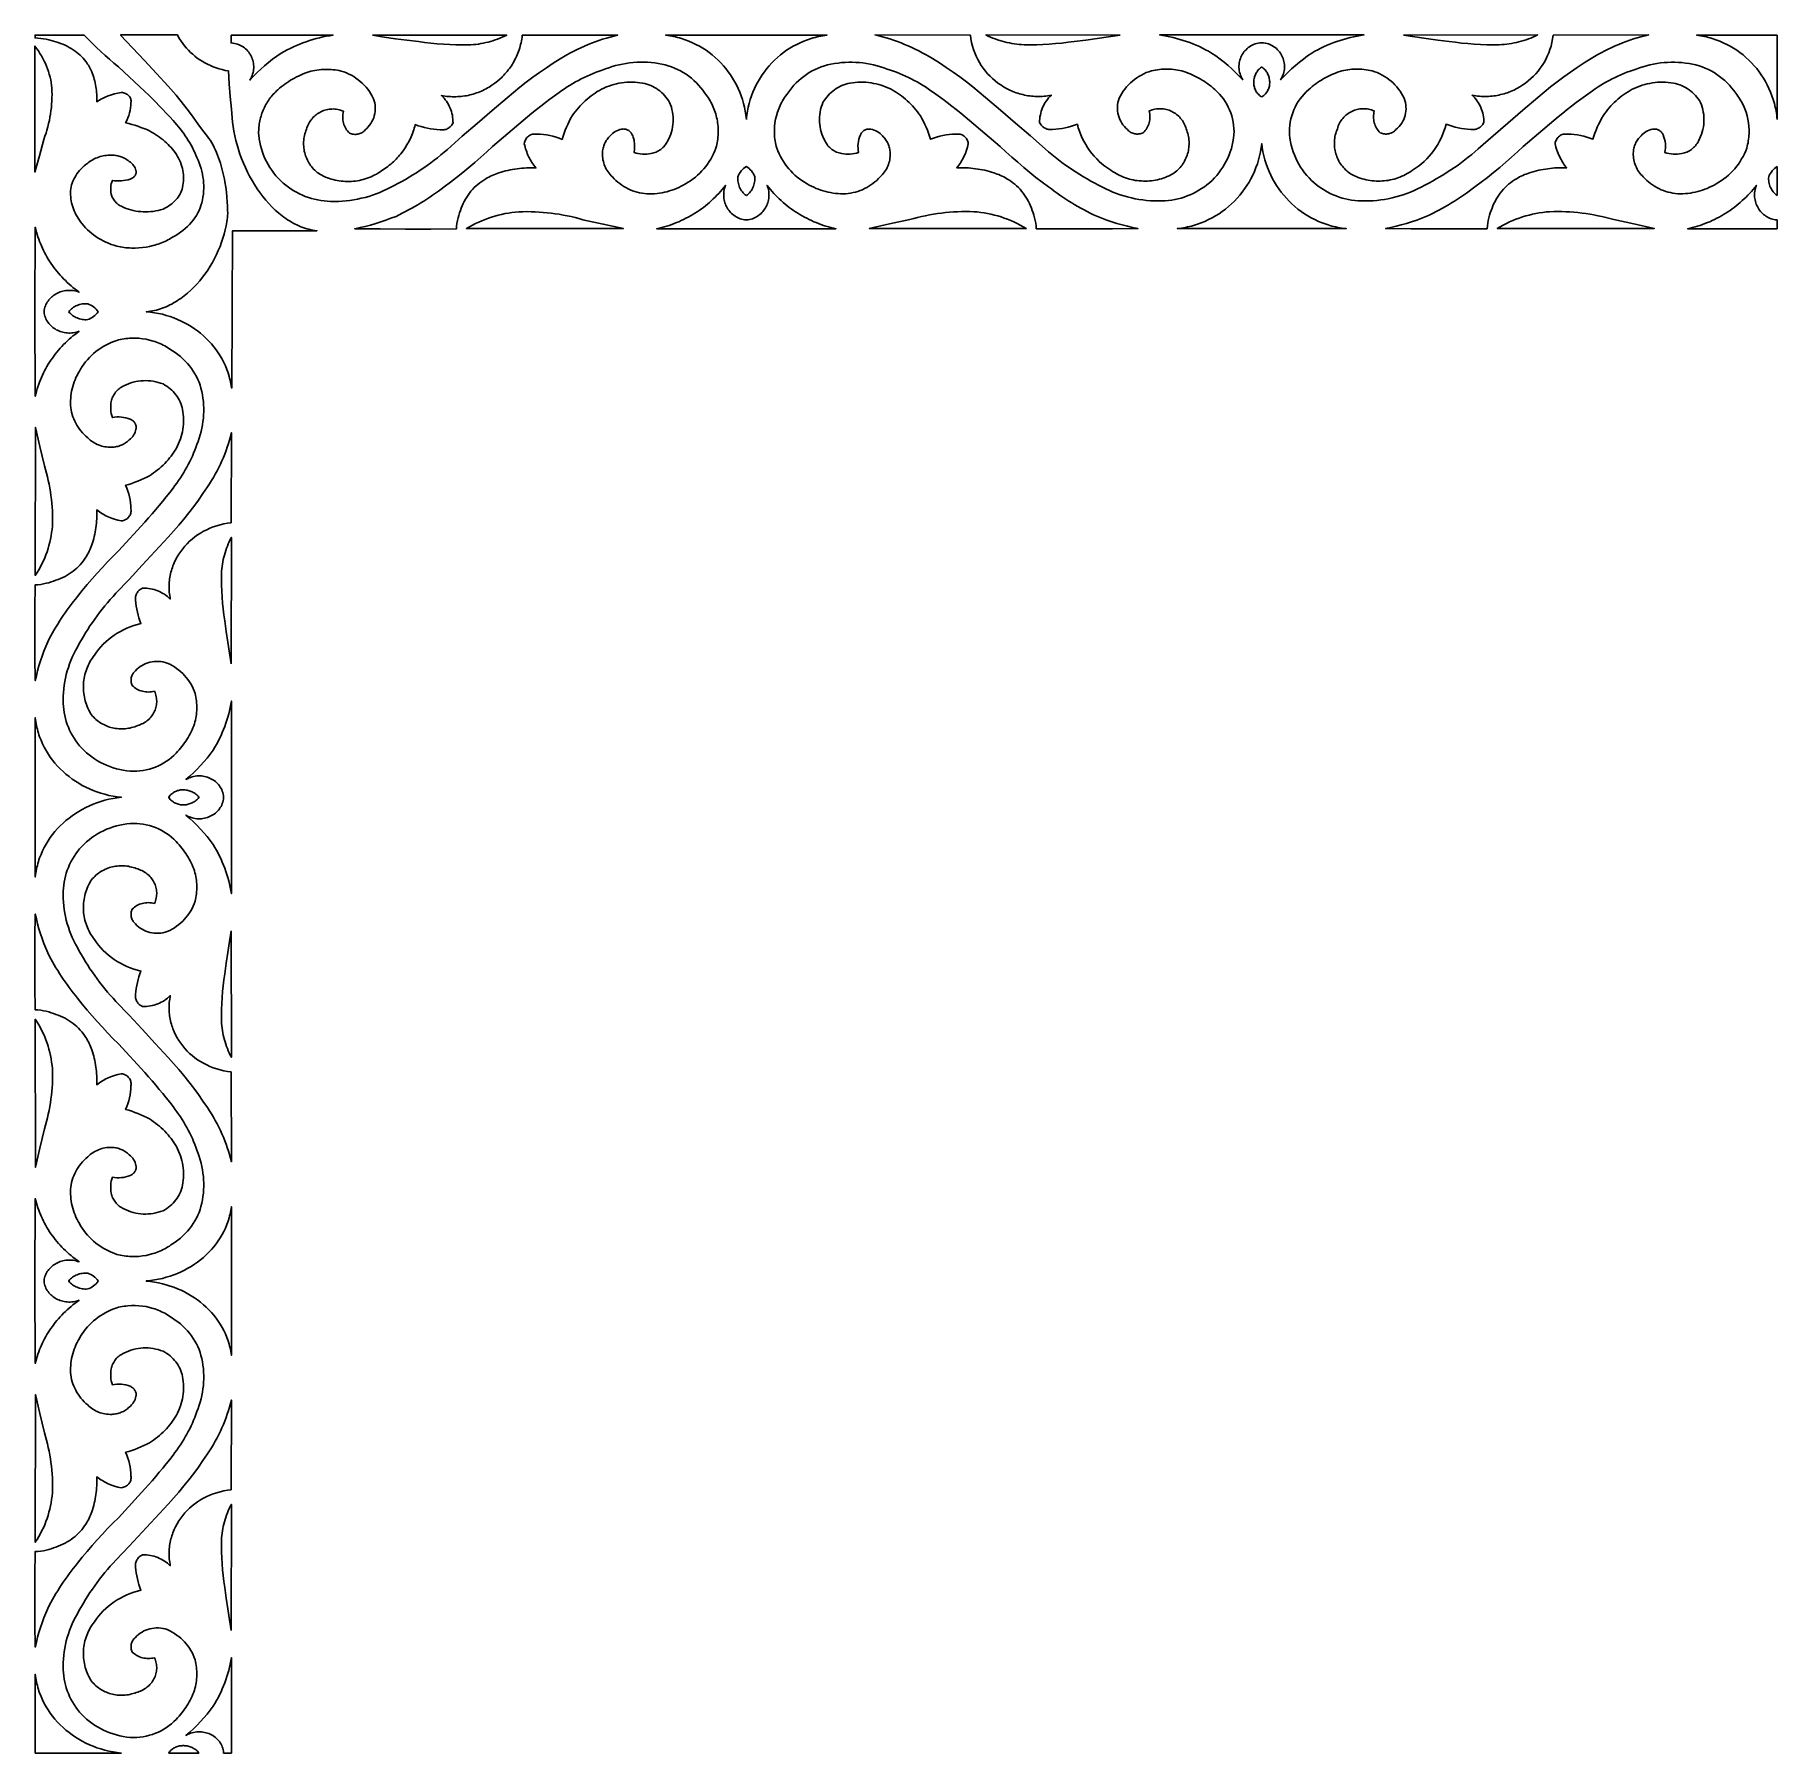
# Model space of a CAD drawing. Extents: x -75 to 228, y -166 to 132.
import ezdxf

# ---------------------------------------------------------------- set-up
doc = ezdxf.new("R2010")
doc.units = 0
doc.header["$MEASUREMENT"] = 0
doc.layers.get('0').update_dxf_attribs({"linetype": 'CONTINUOUS'})
doc.layers.add('LAYER_2', color=18, linetype='CONTINUOUS')

msp = doc.modelspace()

# ---------------------------------------------------------------- linework, layer by layer
for p, q in [((227.77, 117.81), (227.77, 132.45)), ((227.77, 104.58), (227.77, 109.61)), ((227.77, 98.77), (227.77, 100.34)), ((-74.93, -166.06), (-59.95, -166.06)), ((-51.72, -166.06), (-46.5, -166.06)), ((-42.21, -166.06), (-40.84, -166.06))]:
    msp.add_line(p, q)
at = {"layer": 'LAYER_2'}
for points in [[(-73.43, 114.32), (-74.2, 111.49), (-74.99, 108.67), (-75, 130.56), (-74.69, 130.14), (-74.39, 129.71), (-74.11, 129.28), (-73.85, 128.84), (-73.6, 128.4), (-73.37, 127.95), (-73.16, 127.5), (-72.97, 127.04), (-72.79, 126.58), (-72.63, 126.11), (-72.49, 125.64), (-72.36, 125.17), (-72.25, 124.69), (-72.16, 124.22), (-72.09, 123.73), (-72.04, 123.25), (-72.02, 122.68), (-72.01, 122.12), (-72.02, 121.55), (-72.04, 120.99), (-72.08, 120.43), (-72.13, 119.86), (-72.2, 119.3), (-72.28, 118.74), (-72.37, 118.18), (-72.48, 117.63), (-72.61, 117.07), (-72.74, 116.52), (-72.89, 115.96), (-73.06, 115.41), (-73.24, 114.87)], [(-66.43, 132.45), (-65.72, 131.73), (-65.01, 131.02), (-64.28, 130.32), (-63.54, 129.63), (-62.79, 128.94), (-62.03, 128.26), (-61.26, 127.59), (-60.48, 126.93), (-55.89, 122.66), (-55.25, 122.05), (-54.61, 121.43), (-53.99, 120.81), (-53.37, 120.18), (-52.76, 119.55), (-52.16, 118.91), (-51.57, 118.27), (-50.99, 117.62), (-50.65, 117.26), (-50.33, 116.88), (-50.01, 116.5), (-49.7, 116.12), (-49.41, 115.73), (-49.12, 115.34), (-48.85, 114.94), (-48.58, 114.54), (-48.33, 114.14), (-48.09, 113.73), (-47.85, 113.31), (-47.63, 112.9), (-47.42, 112.48), (-47.22, 112.05), (-47.03, 111.62), (-46.85, 111.19), (-46.63, 110.72), (-46.43, 110.24), (-46.26, 109.76), (-46.11, 109.28), (-45.98, 108.79), (-45.87, 108.3), (-45.78, 107.8), (-45.72, 107.31), (-45.67, 106.81), (-45.65, 106.31), (-45.65, 105.81), (-45.68, 105.32), (-45.72, 104.82), (-45.79, 104.32), (-45.88, 103.82), (-46, 103.33), (-46.13, 102.87), (-46.29, 102.43), (-46.47, 101.99), (-46.69, 101.56), (-46.92, 101.13), (-47.19, 100.72), (-47.48, 100.32), (-47.79, 99.93), (-48.13, 99.56), (-48.49, 99.2), (-48.87, 98.85), (-49.27, 98.51), (-49.69, 98.19), (-50.14, 97.89), (-50.6, 97.6), (-51.09, 97.33), (-51.35, 97.17), (-51.61, 97.02), (-51.87, 96.87), (-52.15, 96.73), (-52.42, 96.6), (-52.7, 96.48), (-52.98, 96.36), (-53.27, 96.25), (-53.56, 96.15), (-53.86, 96.05), (-54.16, 95.96), (-54.46, 95.88), (-55.07, 95.74), (-55.68, 95.62), (-56.31, 95.54), (-56.94, 95.48), (-57.58, 95.46), (-58.22, 95.46), (-58.54, 95.47), (-58.86, 95.49), (-59.18, 95.52), (-59.5, 95.56), (-59.81, 95.6), (-60.13, 95.65), (-60.45, 95.71), (-60.76, 95.78), (-61.26, 95.93), (-61.74, 96.1), (-62.22, 96.29), (-62.68, 96.49), (-63.13, 96.71), (-63.56, 96.94), (-63.98, 97.19), (-64.39, 97.45), (-64.78, 97.73), (-65.15, 98.02), (-65.51, 98.32), (-65.85, 98.64), (-66.18, 98.96), (-66.48, 99.3), (-66.77, 99.66), (-67.04, 100.02), (-67.26, 100.32), (-67.47, 100.64), (-67.67, 100.95), (-67.85, 101.28), (-68.01, 101.6), (-68.16, 101.93), (-68.3, 102.27), (-68.42, 102.61), (-68.52, 102.95), (-68.61, 103.29), (-68.68, 103.64), (-68.73, 103.99), (-68.77, 104.34), (-68.8, 104.69), (-68.8, 105.04), (-68.79, 105.39), (-68.75, 105.74), (-68.69, 106.08), (-68.61, 106.42), (-68.51, 106.75), (-68.38, 107.08), (-68.24, 107.4), (-68.08, 107.72), (-67.9, 108.03), (-67.7, 108.33), (-67.48, 108.62), (-67.25, 108.91), (-66.99, 109.19), (-66.72, 109.46), (-66.44, 109.72), (-66.13, 109.96), (-65.81, 110.2), (-65.61, 110.37), (-65.39, 110.53), (-65.17, 110.68), (-64.93, 110.81), (-64.69, 110.94), (-64.44, 111.06), (-64.19, 111.16), (-63.92, 111.26), (-63.65, 111.34), (-63.38, 111.41), (-63.1, 111.47), (-62.81, 111.52), (-62.52, 111.56), (-62.23, 111.58), (-61.94, 111.59), (-61.64, 111.59), (-61.43, 111.58), (-61.21, 111.57), (-61, 111.54), (-60.79, 111.51), (-60.59, 111.47), (-60.38, 111.42), (-60.19, 111.36), (-59.99, 111.3), (-59.8, 111.22), (-59.61, 111.14), (-59.43, 111.06), (-59.26, 110.96), (-59.09, 110.86), (-58.92, 110.75), (-58.76, 110.64), (-58.61, 110.52), (-58.39, 110.36), (-58.19, 110.18), (-58, 110), (-57.84, 109.8), (-57.7, 109.59), (-57.59, 109.38), (-57.5, 109.15), (-57.43, 108.92), (-57.41, 108.8), (-57.4, 108.69), (-57.4, 108.57), (-57.41, 108.46), (-57.44, 108.35), (-57.48, 108.24), (-57.53, 108.14), (-57.6, 108.03), (-57.67, 107.94), (-57.75, 107.85), (-57.85, 107.76), (-57.95, 107.68), (-58.06, 107.61), (-58.18, 107.54), (-58.31, 107.49), (-58.45, 107.44), (-58.81, 107.32), (-59.19, 107.23), (-59.57, 107.17), (-59.96, 107.12), (-60.35, 107.11), (-60.74, 107.11), (-61.14, 107.14), (-61.52, 107.2), (-61.63, 106.91), (-61.71, 106.62), (-61.77, 106.32), (-61.81, 106.03), (-61.82, 105.73), (-61.81, 105.43), (-61.77, 105.13), (-61.71, 104.84), (-61.67, 104.65), (-61.61, 104.47), (-61.54, 104.29), (-61.45, 104.12), (-61.35, 103.95), (-61.24, 103.78), (-61.12, 103.62), (-60.98, 103.47), (-60.84, 103.33), (-60.68, 103.19), (-60.51, 103.05), (-60.34, 102.93), (-60.15, 102.81), (-59.95, 102.71), (-59.75, 102.61), (-59.54, 102.52), (-59.14, 102.35), (-58.73, 102.21), (-58.32, 102.08), (-57.9, 101.98), (-57.47, 101.89), (-57.04, 101.83), (-56.61, 101.78), (-56.17, 101.75), (-55.73, 101.74), (-55.29, 101.75), (-54.86, 101.78), (-54.42, 101.83), (-53.99, 101.9), (-53.56, 101.99), (-53.14, 102.1), (-52.72, 102.23), (-52.39, 102.39), (-52.08, 102.56), (-51.78, 102.74), (-51.49, 102.94), (-51.22, 103.14), (-50.96, 103.36), (-50.72, 103.59), (-50.49, 103.82), (-50.28, 104.07), (-50.09, 104.32), (-49.92, 104.58), (-49.76, 104.85), (-49.62, 105.13), (-49.5, 105.41), (-49.4, 105.7), (-49.32, 106), (-49.26, 106.36), (-49.21, 106.73), (-49.17, 107.1), (-49.16, 107.47), (-49.17, 107.83), (-49.19, 108.2), (-49.23, 108.56), (-49.29, 108.93), (-49.36, 109.29), (-49.46, 109.65), (-49.57, 110), (-49.7, 110.36), (-49.85, 110.71), (-50.01, 111.05), (-50.19, 111.39), (-50.39, 111.73), (-50.61, 112.03), (-50.84, 112.33), (-51.08, 112.62), (-51.33, 112.9), (-51.59, 113.18), (-51.86, 113.46), (-52.14, 113.72), (-52.43, 113.98), (-52.73, 114.24), (-53.03, 114.48), (-53.35, 114.72), (-53.68, 114.95), (-54.01, 115.18), (-54.36, 115.4), (-54.71, 115.61), (-55.07, 115.81), (-55.56, 116.03), (-56.07, 116.23), (-56.58, 116.43), (-57.09, 116.61), (-57.62, 116.78), (-58.14, 116.94), (-58.68, 117.09), (-59.22, 117.23), (-59.01, 117.64), (-58.82, 118.07), (-58.67, 118.5), (-58.54, 118.93), (-58.44, 119.38), (-58.37, 119.82), (-58.33, 120.27), (-58.33, 120.72), (-58.29, 120.88), (-58.28, 121.04), (-58.3, 121.19), (-58.33, 121.34), (-58.38, 121.49), (-58.46, 121.63), (-58.55, 121.77), (-58.65, 121.89), (-58.77, 122.01), (-58.91, 122.12), (-59.06, 122.21), (-59.23, 122.29), (-59.4, 122.36), (-59.59, 122.42), (-59.79, 122.46), (-59.99, 122.48), (-60.57, 122.37), (-61.14, 122.24), (-61.7, 122.07), (-62.24, 121.88), (-62.76, 121.67), (-63.02, 121.55), (-63.27, 121.43), (-63.52, 121.3), (-63.76, 121.16), (-64, 121.02), (-64.23, 120.87), (-64.22, 121.2), (-64.22, 121.53), (-64.22, 121.86), (-64.24, 122.18), (-64.26, 122.51), (-64.29, 122.84), (-64.34, 123.16), (-64.39, 123.49), (-64.45, 123.81), (-64.51, 124.14), (-64.59, 124.46), (-64.68, 124.78), (-64.77, 125.1), (-64.88, 125.41), (-64.99, 125.73), (-65.11, 126.05), (-65.21, 126.28), (-65.32, 126.52), (-65.43, 126.75), (-65.56, 126.98), (-65.69, 127.21), (-65.84, 127.43), (-65.99, 127.65), (-66.15, 127.86), (-66.37, 128.15), (-66.61, 128.43), (-66.86, 128.7), (-67.13, 128.97), (-67.41, 129.22), (-67.71, 129.46), (-68.02, 129.69), (-68.34, 129.92), (-68.68, 130.13), (-69.02, 130.33), (-69.38, 130.52), (-69.75, 130.69), (-70.13, 130.86), (-70.52, 131.01), (-70.92, 131.15), (-71.33, 131.27), (-71.73, 131.4), (-72.14, 131.52), (-72.58, 131.63), (-73.03, 131.73), (-73.5, 131.81), (-73.98, 131.88), (-74.47, 131.93), (-74.97, 131.96), (-74.97, 132.45)], [(-50.23, 132.5), (-50.09, 132.23), (-49.84, 131.8), (-49.57, 131.38), (-49.29, 130.97), (-48.98, 130.57), (-48.65, 130.19), (-48.31, 129.82), (-47.95, 129.46), (-47.57, 129.12), (-47.18, 128.79), (-46.77, 128.47), (-46.35, 128.18), (-45.91, 127.9), (-45.45, 127.64), (-44.99, 127.39), (-44.5, 127.16), (-44.01, 126.96), (-43.5, 126.77), (-42.98, 126.6), (-42.45, 126.46), (-41.91, 126.33), (-41.36, 126.23), (-41.21, 124.01), (-41.03, 121.78), (-40.84, 119.56), (-40.63, 117.35), (-40.54, 116.56), (-40.41, 115.76), (-40.26, 114.97), (-40.08, 114.17), (-39.87, 113.37), (-39.63, 112.57), (-39.37, 111.77), (-39.08, 110.99), (-38.76, 110.2), (-38.42, 109.43), (-38.06, 108.67), (-37.67, 107.92), (-37.26, 107.18), (-36.82, 106.47), (-36.37, 105.77), (-35.89, 105.09), (-35.39, 104.43), (-34.88, 103.8), (-34.34, 103.19), (-33.79, 102.61), (-33.5, 102.33), (-33.22, 102.05), (-32.92, 101.79), (-32.63, 101.53), (-32.33, 101.29), (-32.02, 101.05), (-31.72, 100.82), (-31.4, 100.59), (-31.09, 100.38), (-30.77, 100.18), (-30.45, 99.99), (-30.12, 99.8), (-29.79, 99.63), (-29.46, 99.47), (-29.12, 99.31), (-28.78, 99.17), (-28.44, 99.04), (-28.09, 98.92), (-27.75, 98.81), (-27.4, 98.72), (-27.04, 98.63), (-26.69, 98.56), (-26.33, 98.5), (-25.97, 98.45), (-40.63, 98.45), (-40.78, 71.13), (-40.89, 71.53), (-40.94, 71.85), (-41.01, 72.18), (-41.08, 72.5), (-41.15, 72.82), (-41.24, 73.14), (-41.43, 73.77), (-41.65, 74.38), (-41.89, 74.98), (-42.17, 75.58), (-42.46, 76.15), (-42.79, 76.71), (-43.14, 77.26), (-43.51, 77.8), (-43.91, 78.31), (-44.32, 78.81), (-44.76, 79.3), (-45.23, 79.76), (-45.71, 80.21), (-46.21, 80.64), (-46.73, 81.05), (-47.27, 81.44), (-47.83, 81.81), (-48.4, 82.16), (-48.99, 82.48), (-49.6, 82.78), (-50.22, 83.06), (-50.85, 83.32), (-51.5, 83.55), (-52.17, 83.76), (-52.84, 83.94), (-53.53, 84.1), (-54.23, 84.22), (-54.93, 84.32), (-55.65, 84.4), (-55.29, 84.43), (-54.93, 84.48), (-54.58, 84.54), (-54.23, 84.61), (-53.88, 84.69), (-53.53, 84.79), (-53.19, 84.89), (-52.85, 85.01), (-52.51, 85.13), (-52.18, 85.27), (-51.85, 85.41), (-51.53, 85.57), (-51.2, 85.73), (-50.88, 85.91), (-50.57, 86.09), (-50.26, 86.28), (-49.95, 86.49), (-49.65, 86.69), (-49.35, 86.91), (-49.05, 87.14), (-48.76, 87.37), (-48.47, 87.61), (-47.91, 88.11), (-47.37, 88.64), (-46.85, 89.2), (-46.35, 89.78), (-45.86, 90.38), (-45.4, 91), (-44.96, 91.63), (-44.55, 92.29), (-44.15, 92.96), (-43.78, 93.64), (-43.44, 94.33), (-43.12, 95.03), (-42.82, 95.74), (-42.56, 96.45), (-42.32, 97.17), (-42.1, 97.89), (-41.92, 98.61), (-41.77, 99.32), (-41.64, 100.03), (-41.59, 100.39), (-41.55, 100.74), (-41.52, 101.09), (-41.49, 101.44), (-41.5, 102.06), (-41.52, 102.75), (-41.57, 103.5), (-41.63, 104.31), (-41.72, 105.16), (-41.84, 106.04), (-41.99, 106.96), (-42.07, 107.42), (-42.16, 107.89), (-42.27, 108.35), (-42.38, 108.82), (-42.5, 109.29), (-42.62, 109.76), (-42.76, 110.23), (-42.91, 110.69), (-43.07, 111.14), (-43.24, 111.59), (-43.42, 112.04), (-43.61, 112.48), (-43.81, 112.9), (-44.03, 113.32), (-44.25, 113.72), (-44.49, 114.12), (-44.75, 114.49), (-45.01, 114.86), (-45.84, 115.96), (-46.66, 117.06), (-47.48, 118.17), (-48.3, 119.28), (-49.15, 120.38), (-49.58, 120.93), (-50.01, 121.47), (-50.45, 122), (-50.9, 122.53), (-51.36, 123.05), (-51.83, 123.57), (-53.88, 125.8), (-55.94, 128.03), (-58.01, 130.24), (-60.09, 132.45), (-60, 132.5)], [(-40.91, 132.45), (-40.89, 132.45), (-23.16, 132.45), (-23.76, 132.35), (-24.35, 132.25), (-24.94, 132.13), (-25.53, 131.99), (-26.11, 131.84), (-26.69, 131.68), (-27.27, 131.5), (-27.84, 131.31), (-28.41, 131.11), (-28.97, 130.89), (-29.53, 130.66), (-30.08, 130.41), (-30.62, 130.15), (-31.16, 129.88), (-31.7, 129.59), (-32.22, 129.3), (-32.96, 128.79), (-33.68, 128.26), (-34.38, 127.71), (-35.07, 127.13), (-35.73, 126.54), (-36.38, 125.93), (-37.02, 125.3), (-37.63, 124.65), (-37.48, 124.9), (-37.35, 125.16), (-37.24, 125.42), (-37.15, 125.69), (-37.07, 125.96), (-37.02, 126.23), (-36.98, 126.5), (-36.97, 126.77), (-36.97, 127.04), (-36.98, 127.3), (-37.02, 127.57), (-37.07, 127.83), (-37.13, 128.08), (-37.21, 128.33), (-37.31, 128.58), (-37.42, 128.82), (-37.55, 129.05), (-37.69, 129.27), (-37.84, 129.49), (-38.01, 129.69), (-38.19, 129.88), (-38.38, 130.07), (-38.58, 130.24), (-38.8, 130.39), (-39.02, 130.54), (-39.26, 130.67), (-39.51, 130.78), (-39.76, 130.88), (-40.03, 130.96), (-40.31, 131.02), (-40.59, 131.07), (-40.89, 131.09), (-40.91, 131.09)], [(9.71, 132.42), (9.67, 132.09), (9.62, 131.77), (9.56, 131.45), (9.49, 131.14), (9.42, 130.83), (9.34, 130.52), (9.25, 130.22), (9.15, 129.92), (9.05, 129.62), (8.94, 129.33), (8.82, 129.04), (8.7, 128.75), (8.57, 128.48), (8.43, 128.2), (8.28, 127.93), (8.13, 127.66), (7.98, 127.4), (7.81, 127.14), (7.64, 126.89), (7.46, 126.64), (7.28, 126.4), (7.1, 126.16), (6.9, 125.93), (6.7, 125.7), (6.5, 125.48), (6.29, 125.26), (6.07, 125.05), (5.86, 124.85), (5.4, 124.45), (4.93, 124.08), (4.44, 123.74), (4.19, 123.58), (3.93, 123.42), (3.67, 123.27), (3.41, 123.12), (3.14, 122.99), (2.87, 122.85), (2.6, 122.73), (2.32, 122.61), (2.04, 122.5), (1.76, 122.4), (1.47, 122.3), (1.18, 122.21), (0.89, 122.13), (0.6, 122.06), (0.3, 121.99), (0, 121.93), (-0.3, 121.88), (-0.6, 121.84), (-0.91, 121.8), (-1.22, 121.77), (-1.52, 121.76), (-1.83, 121.74), (-2.15, 121.74), (-2.46, 121.75), (-2.77, 121.76), (-3.09, 121.78), (-3.41, 121.81), (-3.72, 121.85), (-4.04, 121.9), (-4.36, 121.96), (-4.12, 121.72), (-3.89, 121.47), (-3.68, 121.22), (-3.48, 120.95), (-3.3, 120.67), (-3.13, 120.39), (-2.98, 120.09), (-2.84, 119.79), (-2.72, 119.49), (-2.61, 119.17), (-2.53, 118.85), (-2.45, 118.53), (-2.4, 118.2), (-2.36, 117.87), (-2.34, 117.53), (-2.33, 117.19), (-2.42, 117.04), (-2.51, 116.89), (-2.61, 116.75), (-2.73, 116.62), (-2.85, 116.5), (-2.98, 116.4), (-3.12, 116.3), (-3.27, 116.22), (-3.42, 116.14), (-3.58, 116.08), (-3.74, 116.03), (-3.9, 116), (-4.07, 115.98), (-4.24, 115.97), (-4.42, 115.97), (-4.59, 115.99), (-5.14, 116.03), (-5.69, 116.1), (-6.23, 116.18), (-6.77, 116.29), (-7.31, 116.41), (-7.84, 116.56), (-8.37, 116.72), (-8.89, 116.91), (-8.97, 116.6), (-9.06, 116.29), (-9.15, 115.98), (-9.26, 115.68), (-9.37, 115.38), (-9.49, 115.09), (-9.61, 114.79), (-9.74, 114.51), (-9.88, 114.22), (-10.02, 113.94), (-10.18, 113.66), (-10.33, 113.39), (-10.67, 112.85), (-11.02, 112.34), (-11.41, 111.83), (-11.61, 111.59), (-11.81, 111.35), (-12.02, 111.12), (-12.24, 110.89), (-12.46, 110.67), (-12.69, 110.45), (-12.93, 110.24), (-13.16, 110.03), (-13.41, 109.83), (-13.66, 109.63), (-13.91, 109.44), (-14.17, 109.26), (-14.44, 109.08), (-14.7, 108.91), (-15, 108.7), (-15.31, 108.51), (-15.62, 108.32), (-15.94, 108.15), (-16.26, 107.99), (-16.58, 107.85), (-16.91, 107.71), (-17.25, 107.59), (-17.58, 107.48), (-17.92, 107.38), (-18.26, 107.29), (-18.61, 107.22), (-18.95, 107.15), (-19.3, 107.1), (-19.65, 107.06), (-20, 107.04), (-20.35, 107.02), (-20.7, 107.02), (-21.05, 107.03), (-21.4, 107.05), (-21.75, 107.09), (-22.1, 107.13), (-22.45, 107.19), (-22.8, 107.26), (-23.14, 107.35), (-23.48, 107.44), (-23.82, 107.55), (-24.16, 107.67), (-24.49, 107.8), (-24.82, 107.95), (-25.15, 108.11), (-25.47, 108.28), (-25.71, 108.44), (-25.93, 108.61), (-26.15, 108.79), (-26.35, 108.98), (-26.55, 109.18), (-26.74, 109.38), (-26.91, 109.6), (-27.08, 109.82), (-27.23, 110.04), (-27.38, 110.27), (-27.52, 110.51), (-27.64, 110.75), (-27.76, 111), (-27.86, 111.25), (-27.96, 111.5), (-28.04, 111.76), (-28.11, 112.02), (-28.17, 112.29), (-28.22, 112.56), (-28.26, 112.83), (-28.28, 113.1), (-28.3, 113.37), (-28.3, 113.65), (-28.29, 113.92), (-28.27, 114.2), (-28.24, 114.47), (-28.19, 114.75), (-28.14, 115.02), (-28.07, 115.29), (-27.99, 115.57), (-27.89, 115.83), (-27.79, 116.1), (-27.71, 116.36), (-27.62, 116.61), (-27.52, 116.85), (-27.4, 117.09), (-27.27, 117.31), (-27.14, 117.53), (-26.99, 117.74), (-26.83, 117.93), (-26.67, 118.12), (-26.49, 118.3), (-26.31, 118.47), (-26.12, 118.62), (-25.92, 118.77), (-25.71, 118.91), (-25.5, 119.03), (-25.28, 119.15), (-25.05, 119.25), (-24.82, 119.34), (-24.59, 119.41), (-24.35, 119.48), (-24.11, 119.53), (-23.87, 119.57), (-23.62, 119.6), (-23.37, 119.61), (-23.12, 119.62), (-22.87, 119.6), (-22.62, 119.57), (-22.36, 119.53), (-22.11, 119.48), (-21.86, 119.41), (-21.61, 119.32), (-21.36, 119.22), (-21.42, 118.96), (-21.47, 118.7), (-21.49, 118.44), (-21.5, 118.19), (-21.49, 117.93), (-21.47, 117.67), (-21.42, 117.42), (-21.36, 117.17), (-21.29, 116.93), (-21.2, 116.69), (-21.09, 116.45), (-20.96, 116.23), (-20.82, 116.01), (-20.67, 115.8), (-20.5, 115.61), (-20.31, 115.42), (-20.14, 115.35), (-19.96, 115.29), (-19.78, 115.25), (-19.6, 115.22), (-19.41, 115.2), (-19.23, 115.2), (-19.05, 115.22), (-18.87, 115.25), (-18.69, 115.29), (-18.52, 115.35), (-18.35, 115.42), (-18.19, 115.5), (-18.03, 115.6), (-17.88, 115.71), (-17.74, 115.83), (-17.6, 115.97), (-17.46, 116.09), (-17.32, 116.22), (-17.05, 116.5), (-16.82, 116.79), (-16.6, 117.1), (-16.42, 117.42), (-16.25, 117.76), (-16.12, 118.1), (-16.01, 118.45), (-15.93, 118.82), (-15.88, 119.18), (-15.85, 119.55), (-15.85, 119.93), (-15.88, 120.3), (-15.94, 120.68), (-15.99, 120.86), (-16.03, 121.05), (-16.09, 121.23), (-16.16, 121.41), (-16.37, 121.84), (-16.61, 122.26), (-16.87, 122.66), (-17.15, 123.04), (-17.45, 123.41), (-17.77, 123.76), (-18.1, 124.09), (-18.45, 124.41), (-18.82, 124.7), (-19.2, 124.98), (-19.59, 125.24), (-20, 125.47), (-20.42, 125.69), (-20.85, 125.88), (-21.29, 126.05), (-21.75, 126.2), (-22.1, 126.28), (-22.45, 126.34), (-22.8, 126.4), (-23.15, 126.44), (-23.5, 126.47), (-23.86, 126.49), (-24.21, 126.5), (-24.56, 126.5), (-24.92, 126.49), (-25.27, 126.47), (-25.62, 126.43), (-25.98, 126.39), (-26.33, 126.33), (-26.67, 126.26), (-27.02, 126.18), (-27.37, 126.09), (-27.74, 125.96), (-28.11, 125.82), (-28.47, 125.67), (-28.83, 125.52), (-29.19, 125.35), (-29.54, 125.18), (-29.88, 124.99), (-30.23, 124.8), (-30.56, 124.6), (-30.89, 124.39), (-31.22, 124.17), (-31.54, 123.94), (-31.86, 123.71), (-32.17, 123.46), (-32.47, 123.21), (-32.77, 122.95), (-32.98, 122.76), (-33.18, 122.57), (-33.37, 122.37), (-33.56, 122.17), (-33.75, 121.96), (-33.92, 121.75), (-34.1, 121.53), (-34.26, 121.31), (-34.42, 121.09), (-34.57, 120.86), (-34.71, 120.62), (-34.85, 120.38), (-34.98, 120.14), (-35.11, 119.9), (-35.22, 119.65), (-35.33, 119.4), (-35.44, 119.14), (-35.53, 118.89), (-35.62, 118.63), (-35.7, 118.36), (-35.78, 118.1), (-35.85, 117.83), (-35.91, 117.56), (-35.96, 117.29), (-36, 117.02), (-36.04, 116.74), (-36.07, 116.46), (-36.09, 116.19), (-36.1, 115.91), (-36.11, 115.63), (-36.11, 115.35), (-36.1, 115.07), (-36.02, 114.46), (-35.92, 113.87), (-35.8, 113.28), (-35.64, 112.7), (-35.46, 112.13), (-35.25, 111.57), (-35.02, 111.02), (-34.76, 110.49), (-34.48, 109.96), (-34.17, 109.45), (-33.84, 108.96), (-33.48, 108.48), (-33.1, 108.02), (-32.7, 107.57), (-32.28, 107.14), (-31.84, 106.74), (-31.4, 106.38), (-30.95, 106.03), (-30.48, 105.71), (-30.01, 105.42), (-29.52, 105.14), (-29.02, 104.88), (-28.51, 104.65), (-28, 104.44), (-27.47, 104.25), (-26.94, 104.08), (-26.39, 103.94), (-25.85, 103.82), (-25.29, 103.72), (-24.74, 103.65), (-24.18, 103.6), (-23.61, 103.57), (-22.94, 103.56), (-22.26, 103.57), (-21.59, 103.61), (-20.92, 103.66), (-20.25, 103.74), (-19.58, 103.83), (-18.92, 103.95), (-18.27, 104.1), (-17.62, 104.26), (-16.97, 104.44), (-16.33, 104.65), (-15.7, 104.87), (-15.07, 105.12), (-14.45, 105.39), (-13.84, 105.68), (-13.23, 105.99), (-12.57, 106.32), (-11.9, 106.67), (-11.24, 107.02), (-10.59, 107.39), (-9.95, 107.77), (-9.31, 108.16), (-8.68, 108.55), (-8.05, 108.96), (-7.43, 109.38), (-6.82, 109.81), (-6.21, 110.25), (-5.61, 110.7), (-5.02, 111.16), (-4.44, 111.63), (-3.86, 112.11), (-3.29, 112.6), (-0.72, 114.87), (1.86, 117.12), (4.46, 119.36), (7.06, 121.58), (8.16, 122.51), (9.27, 123.41), (10.4, 124.29), (11.55, 125.15), (12.71, 125.98), (13.89, 126.79), (15.09, 127.57), (16.31, 128.33), (16.89, 128.68), (17.47, 129.03), (18.07, 129.36), (18.67, 129.67), (19.27, 129.98), (19.89, 130.27), (20.5, 130.55), (21.13, 130.81), (21.76, 131.07), (22.39, 131.3), (23.03, 131.53), (23.67, 131.74), (24.32, 131.94), (24.97, 132.12), (25.63, 132.29), (26.29, 132.45)], [(-16.31, 132.42), (7, 132.45), (6.61, 132.26), (6.21, 132.08), (5.82, 131.92), (5.41, 131.76), (5.01, 131.62), (4.6, 131.48), (4.18, 131.36), (3.77, 131.25), (3.35, 131.15), (2.93, 131.05), (2.51, 130.97), (2.08, 130.91), (1.65, 130.85), (1.23, 130.8), (0.79, 130.77), (0.36, 130.75), (-0.73, 130.74), (-1.82, 130.76), (-2.91, 130.8), (-4, 130.86), (-5.09, 130.95), (-6.18, 131.05), (-7.27, 131.18), (-8.35, 131.33), (-10.34, 131.57), (-12.34, 131.83), (-14.32, 132.12)], [(48.64, 117.81), (48.67, 118.16), (48.71, 118.52), (48.76, 118.87), (48.82, 119.22), (48.89, 119.56), (48.96, 119.91), (49.12, 120.59), (49.32, 121.25), (49.54, 121.91), (49.78, 122.55), (50.05, 123.18), (50.35, 123.79), (50.67, 124.39), (51.02, 124.98), (51.39, 125.54), (51.78, 126.09), (52.19, 126.63), (52.63, 127.14), (53.08, 127.64), (53.56, 128.11), (54.05, 128.57), (54.56, 129.01), (55.1, 129.42), (55.64, 129.81), (56.21, 130.18), (56.79, 130.52), (57.39, 130.84), (58, 131.14), (58.63, 131.41), (59.27, 131.65), (59.92, 131.87), (60.25, 131.96), (60.59, 132.06), (60.92, 132.14), (61.26, 132.22), (61.61, 132.29), (61.95, 132.35), (62.3, 132.4), (62.65, 132.45), (48.64, 132.45), (34.62, 132.45), (34.97, 132.4), (35.32, 132.35), (35.67, 132.29), (36.01, 132.22), (36.35, 132.14), (36.68, 132.06), (37.02, 131.96), (37.35, 131.87), (38, 131.65), (38.64, 131.41), (39.27, 131.14), (39.88, 130.84), (40.48, 130.52), (41.06, 130.18), (41.63, 129.81), (42.18, 129.42), (42.71, 129.01), (43.22, 128.57), (43.72, 128.11), (44.19, 127.64), (44.65, 127.14), (45.08, 126.63), (45.49, 126.09), (45.89, 125.54), (46.25, 124.98), (46.6, 124.39), (46.92, 123.79), (47.22, 123.18), (47.49, 122.55), (47.74, 121.91), (47.96, 121.25), (48.15, 120.59), (48.31, 119.91), (48.38, 119.56), (48.45, 119.22), (48.51, 118.87), (48.56, 118.52), (48.6, 118.16)], [(87.57, 132.46), (87.66, 131.81), (87.78, 131.18), (87.94, 130.56), (88.12, 129.96), (88.33, 129.37), (88.58, 128.8), (88.85, 128.24), (89.14, 127.71), (89.46, 127.19), (89.81, 126.69), (90.18, 126.21), (90.57, 125.75), (90.99, 125.31), (91.42, 124.9), (91.87, 124.5), (92.35, 124.13), (92.84, 123.79), (93.34, 123.47), (93.87, 123.17), (94.4, 122.91), (94.95, 122.66), (95.23, 122.55), (95.52, 122.45), (95.8, 122.35), (96.09, 122.27), (96.38, 122.18), (96.68, 122.11), (96.97, 122.04), (97.27, 121.98), (97.58, 121.93), (97.88, 121.89), (98.18, 121.85), (98.49, 121.83), (98.8, 121.81), (99.11, 121.8), (99.42, 121.79), (99.74, 121.8), (100.05, 121.81), (100.37, 121.83), (100.68, 121.86), (101, 121.9), (101.32, 121.95), (101.64, 122.01), (101.4, 121.77), (101.17, 121.53), (100.96, 121.27), (100.76, 121), (100.58, 120.73), (100.41, 120.44), (100.26, 120.15), (100.12, 119.85), (100, 119.54), (99.89, 119.23), (99.8, 118.91), (99.73, 118.58), (99.67, 118.26), (99.63, 117.92), (99.61, 117.59), (99.61, 117.25), (99.69, 117.09), (99.79, 116.95), (99.89, 116.81), (100, 116.68), (100.13, 116.56), (100.26, 116.46), (100.4, 116.36), (100.54, 116.28), (100.69, 116.2), (100.85, 116.14), (101.01, 116.09), (101.18, 116.06), (101.35, 116.04), (101.52, 116.03), (101.69, 116.03), (101.87, 116.05), (102.42, 116.09), (102.97, 116.16), (103.51, 116.24), (104.05, 116.34), (104.59, 116.47), (105.12, 116.61), (105.64, 116.78), (106.16, 116.97), (106.33, 116.35), (106.53, 115.74), (106.76, 115.15), (107.02, 114.57), (107.3, 114), (107.61, 113.45), (107.94, 112.92), (108.3, 112.4), (108.68, 111.9), (109.09, 111.42), (109.52, 110.96), (109.97, 110.52), (110.44, 110.1), (110.94, 109.7), (111.45, 109.33), (111.98, 108.98), (112.28, 108.77), (112.59, 108.58), (112.9, 108.39), (113.22, 108.22), (113.54, 108.06), (113.86, 107.92), (114.19, 107.78), (114.52, 107.66), (114.86, 107.55), (115.2, 107.45), (115.54, 107.36), (115.88, 107.29), (116.23, 107.22), (116.58, 107.17), (116.93, 107.13), (117.28, 107.11), (117.63, 107.09), (117.98, 107.09), (118.33, 107.1), (118.68, 107.12), (119.03, 107.16), (119.38, 107.2), (119.73, 107.26), (120.07, 107.33), (120.42, 107.42), (120.76, 107.51), (121.1, 107.62), (121.44, 107.74), (121.77, 107.87), (122.1, 108.02), (122.43, 108.18), (122.75, 108.35), (122.98, 108.51), (123.21, 108.68), (123.42, 108.86), (123.63, 109.05), (123.83, 109.25), (124.01, 109.45), (124.19, 109.66), (124.36, 109.88), (124.51, 110.11), (124.66, 110.34), (124.8, 110.57), (124.92, 110.82), (125.04, 111.06), (125.14, 111.31), (125.23, 111.57), (125.32, 111.83), (125.39, 112.09), (125.45, 112.35), (125.5, 112.62), (125.54, 112.89), (125.56, 113.16), (125.58, 113.44), (125.58, 113.71), (125.57, 113.98), (125.55, 114.26), (125.52, 114.53), (125.47, 114.81), (125.42, 115.08), (125.35, 115.35), (125.27, 115.63), (125.17, 115.89), (125.06, 116.16), (124.99, 116.42), (124.9, 116.67), (124.79, 116.91), (124.68, 117.15), (124.55, 117.37), (124.42, 117.59), (124.27, 117.79), (124.11, 117.99), (123.95, 118.18), (123.77, 118.36), (123.59, 118.52), (123.39, 118.68), (123.2, 118.83), (122.99, 118.96), (122.78, 119.09), (122.56, 119.2), (122.33, 119.3), (122.1, 119.39), (121.87, 119.47), (121.63, 119.54), (121.39, 119.59), (121.14, 119.63), (120.9, 119.66), (120.65, 119.67), (120.4, 119.67), (120.15, 119.66), (119.89, 119.63), (119.64, 119.59), (119.39, 119.53), (119.14, 119.46), (118.89, 119.38), (118.64, 119.28), (118.7, 119.02), (118.75, 118.76), (118.77, 118.5), (118.78, 118.24), (118.77, 117.99), (118.75, 117.73), (118.7, 117.48), (118.64, 117.23), (118.57, 116.98), (118.47, 116.75), (118.37, 116.51), (118.24, 116.29), (118.1, 116.07), (117.95, 115.86), (117.78, 115.67), (117.59, 115.48), (117.42, 115.41), (117.24, 115.35), (117.06, 115.31), (116.87, 115.28), (116.69, 115.26), (116.51, 115.27), (116.33, 115.28), (116.15, 115.31), (115.97, 115.35), (115.8, 115.41), (115.63, 115.48), (115.46, 115.56), (115.31, 115.66), (115.16, 115.77), (115.01, 115.89), (114.88, 116.03), (114.59, 116.28), (114.33, 116.56), (114.09, 116.85), (113.88, 117.16), (113.69, 117.48), (113.53, 117.81), (113.4, 118.16), (113.29, 118.51), (113.21, 118.87), (113.15, 119.24), (113.13, 119.61), (113.13, 119.98), (113.16, 120.36), (113.22, 120.73), (113.31, 121.1), (113.43, 121.47), (113.65, 121.89), (113.89, 122.31), (114.15, 122.71), (114.43, 123.09), (114.73, 123.46), (115.05, 123.81), (115.38, 124.14), (115.73, 124.45), (116.09, 124.75), (116.47, 125.03), (116.87, 125.28), (117.28, 125.52), (117.7, 125.73), (118.13, 125.93), (118.57, 126.1), (119.03, 126.24), (119.38, 126.32), (119.73, 126.39), (120.08, 126.44), (120.43, 126.49), (120.78, 126.52), (121.14, 126.54), (121.49, 126.55), (121.84, 126.55), (122.2, 126.53), (122.55, 126.51), (122.9, 126.48), (123.25, 126.43), (123.6, 126.37), (123.95, 126.31), (124.3, 126.23), (124.65, 126.14), (125.02, 126.01), (125.39, 125.87), (125.75, 125.72), (126.11, 125.56), (126.47, 125.4), (126.82, 125.22), (127.16, 125.04), (127.5, 124.85), (127.84, 124.65), (128.17, 124.44), (128.5, 124.22), (128.82, 123.99), (129.14, 123.76), (129.45, 123.51), (129.75, 123.26), (130.05, 123), (130.46, 122.62), (130.84, 122.22), (131.2, 121.8), (131.54, 121.36), (131.85, 120.91), (132.13, 120.44), (132.39, 119.95), (132.61, 119.45), (132.81, 118.94), (132.98, 118.42), (133.13, 117.89), (133.24, 117.35), (133.32, 116.8), (133.37, 116.25), (133.39, 115.69), (133.38, 115.13), (133.3, 114.52), (133.2, 113.93), (133.08, 113.34), (132.92, 112.76), (132.74, 112.2), (132.53, 111.64), (132.3, 111.09), (132.04, 110.55), (131.76, 110.03), (131.45, 109.52), (131.12, 109.03), (130.76, 108.55), (130.38, 108.09), (129.98, 107.64), (129.56, 107.22), (129.12, 106.81), (128.68, 106.45), (128.23, 106.11), (127.76, 105.79), (127.29, 105.49), (126.8, 105.21), (126.3, 104.96), (125.79, 104.72), (125.27, 104.51), (124.75, 104.32), (124.21, 104.15), (123.67, 104.01), (123.13, 103.89), (122.57, 103.79), (122.02, 103.72), (121.45, 103.67), (120.89, 103.65), (120.21, 103.64), (119.54, 103.65), (118.87, 103.68), (118.19, 103.74), (117.53, 103.81), (116.86, 103.91), (116.2, 104.03), (115.55, 104.17), (114.89, 104.33), (114.25, 104.52), (113.61, 104.72), (112.97, 104.95), (112.35, 105.19), (111.73, 105.46), (111.12, 105.75), (110.51, 106.06), (109.84, 106.39), (109.18, 106.74), (108.52, 107.09), (107.87, 107.46), (107.22, 107.84), (106.58, 108.23), (105.95, 108.62), (105.33, 109.03), (104.71, 109.45), (104.09, 109.88), (103.49, 110.32), (102.89, 110.77), (102.3, 111.23), (101.72, 111.7), (101.14, 112.18), (100.57, 112.67), (98, 114.93), (95.42, 117.18), (92.82, 119.41), (90.21, 121.64), (89.12, 122.56), (88.01, 123.46), (86.88, 124.34), (85.73, 125.2), (84.56, 126.03), (83.38, 126.83), (82.18, 127.61), (80.97, 128.37), (80.39, 128.73), (79.8, 129.07), (79.21, 129.4), (78.61, 129.72), (78, 130.02), (77.39, 130.31), (76.77, 130.59), (76.15, 130.85), (75.52, 131.11), (74.88, 131.34), (74.24, 131.57), (73.6, 131.78), (72.95, 131.98), (72.3, 132.16), (71.64, 132.33), (70.98, 132.49)], [(113.59, 132.45), (90.28, 132.48), (90.67, 132.29), (91.06, 132.11), (91.46, 131.95), (91.86, 131.79), (92.27, 131.65), (92.68, 131.51), (93.09, 131.39), (93.51, 131.28), (93.92, 131.18), (94.35, 131.09), (94.77, 131.01), (95.19, 130.94), (95.62, 130.88), (96.05, 130.83), (96.48, 130.8), (96.91, 130.78), (98.01, 130.77), (99.1, 130.79), (100.19, 130.83), (101.28, 130.89), (102.37, 130.98), (103.46, 131.08), (104.54, 131.21), (105.63, 131.36), (107.62, 131.6), (109.61, 131.87), (111.6, 132.15)], [(138.2, 131.13), (138.17, 131.13), (137.87, 131.11), (137.59, 131.06), (137.31, 131), (137.04, 130.92), (136.79, 130.82), (136.54, 130.71), (136.3, 130.58), (136.08, 130.43), (135.86, 130.28), (135.66, 130.11), (135.47, 129.92), (135.29, 129.73), (135.12, 129.53), (134.97, 129.31), (134.83, 129.09), (134.7, 128.86), (134.59, 128.62), (134.49, 128.38), (134.41, 128.13), (134.35, 127.87), (134.3, 127.61), (134.26, 127.35), (134.25, 127.08), (134.25, 126.81), (134.26, 126.54), (134.3, 126.27), (134.35, 126.01), (134.43, 125.74), (134.52, 125.47), (134.63, 125.21), (134.76, 124.95), (134.91, 124.69), (134.3, 125.34), (133.66, 125.98), (133.01, 126.59), (132.35, 127.18), (131.66, 127.75), (130.96, 128.3), (130.24, 128.83), (129.5, 129.34), (128.98, 129.64), (128.44, 129.92), (127.9, 130.19), (127.36, 130.45), (126.81, 130.7), (126.25, 130.93), (125.69, 131.15), (125.12, 131.35), (124.55, 131.54), (123.97, 131.72), (123.39, 131.88), (122.81, 132.03), (122.22, 132.16), (121.63, 132.28), (121.04, 132.39), (120.44, 132.48), (138.17, 132.49), (138.2, 132.49), (138.24, 132.49), (155.96, 132.48), (155.37, 132.39), (154.77, 132.28), (154.18, 132.16), (153.59, 132.03), (153.01, 131.88), (152.43, 131.72), (151.85, 131.54), (151.28, 131.35), (150.72, 131.15), (150.15, 130.93), (149.6, 130.7), (149.05, 130.45), (148.5, 130.19), (147.96, 129.92), (147.43, 129.64), (146.9, 129.34), (146.17, 128.83), (145.45, 128.3), (144.74, 127.75), (144.06, 127.18), (143.39, 126.59), (142.74, 125.98), (142.11, 125.34), (141.49, 124.69), (141.64, 124.95), (141.77, 125.21), (141.88, 125.47), (141.98, 125.74), (142.05, 126.01), (142.1, 126.27), (142.14, 126.54), (142.16, 126.81), (142.16, 127.08), (142.14, 127.35), (142.11, 127.61), (142.06, 127.87), (141.99, 128.13), (141.91, 128.38), (141.81, 128.62), (141.7, 128.86), (141.58, 129.09), (141.44, 129.31), (141.28, 129.53), (141.12, 129.73), (140.94, 129.92), (140.75, 130.11), (140.54, 130.28), (140.33, 130.43), (140.1, 130.58), (139.86, 130.71), (139.62, 130.82), (139.36, 130.92), (139.09, 131), (138.82, 131.06), (138.53, 131.11), (138.24, 131.13)], [(188.84, 132.46), (188.74, 131.81), (188.62, 131.18), (188.47, 130.56), (188.28, 129.96), (188.07, 129.37), (187.83, 128.8), (187.56, 128.24), (187.26, 127.71), (186.94, 127.19), (186.59, 126.69), (186.22, 126.21), (185.83, 125.75), (185.42, 125.31), (184.98, 124.9), (184.53, 124.5), (184.06, 124.13), (183.57, 123.79), (183.06, 123.47), (182.54, 123.17), (182, 122.91), (181.45, 122.66), (181.17, 122.55), (180.89, 122.45), (180.6, 122.35), (180.31, 122.27), (180.02, 122.18), (179.72, 122.11), (179.43, 122.04), (179.13, 121.98), (178.83, 121.93), (178.52, 121.89), (178.22, 121.85), (177.91, 121.83), (177.6, 121.81), (177.29, 121.8), (176.98, 121.79), (176.67, 121.8), (176.35, 121.81), (176.04, 121.83), (175.72, 121.86), (175.4, 121.9), (175.09, 121.95), (174.77, 122.01), (175.01, 121.77), (175.23, 121.53), (175.45, 121.27), (175.64, 121), (175.83, 120.73), (175.99, 120.44), (176.15, 120.15), (176.28, 119.85), (176.41, 119.54), (176.51, 119.23), (176.6, 118.91), (176.67, 118.58), (176.73, 118.26), (176.77, 117.92), (176.79, 117.59), (176.79, 117.25), (176.71, 117.09), (176.62, 116.95), (176.51, 116.81), (176.4, 116.68), (176.28, 116.56), (176.14, 116.46), (176.01, 116.36), (175.86, 116.28), (175.71, 116.2), (175.55, 116.14), (175.39, 116.09), (175.22, 116.06), (175.05, 116.04), (174.88, 116.03), (174.71, 116.03), (174.53, 116.05), (173.98, 116.09), (173.44, 116.16), (172.89, 116.24), (172.35, 116.34), (171.82, 116.47), (171.29, 116.61), (170.76, 116.78), (170.24, 116.97), (170.07, 116.35), (169.87, 115.74), (169.64, 115.15), (169.38, 114.57), (169.1, 114), (168.79, 113.45), (168.46, 112.92), (168.1, 112.4), (167.72, 111.9), (167.31, 111.42), (166.88, 110.96), (166.43, 110.52), (165.96, 110.1), (165.47, 109.7), (164.95, 109.33), (164.42, 108.98), (164.12, 108.77), (163.81, 108.58), (163.5, 108.39), (163.19, 108.22), (162.87, 108.06), (162.54, 107.92), (162.21, 107.78), (161.88, 107.66), (161.54, 107.55), (161.2, 107.45), (160.86, 107.36), (160.52, 107.29), (160.17, 107.22), (159.83, 107.17), (159.48, 107.13), (159.13, 107.11), (158.78, 107.09), (158.42, 107.09), (158.07, 107.1), (157.72, 107.12), (157.37, 107.16), (157.02, 107.2), (156.68, 107.26), (156.33, 107.33), (155.98, 107.42), (155.64, 107.51), (155.3, 107.62), (154.97, 107.74), (154.63, 107.87), (154.3, 108.02), (153.98, 108.18), (153.65, 108.35), (153.42, 108.51), (153.19, 108.68), (152.98, 108.86), (152.77, 109.05), (152.58, 109.25), (152.39, 109.45), (152.21, 109.66), (152.05, 109.88), (151.89, 110.11), (151.74, 110.34), (151.61, 110.57), (151.48, 110.82), (151.37, 111.06), (151.26, 111.31), (151.17, 111.57), (151.09, 111.83), (151.01, 112.09), (150.95, 112.35), (150.9, 112.62), (150.87, 112.89), (150.84, 113.16), (150.83, 113.44), (150.82, 113.71), (150.83, 113.98), (150.85, 114.26), (150.88, 114.53), (150.93, 114.81), (150.99, 115.08), (151.06, 115.35), (151.14, 115.63), (151.23, 115.89), (151.34, 116.16), (151.42, 116.42), (151.51, 116.67), (151.61, 116.91), (151.72, 117.15), (151.85, 117.37), (151.99, 117.59), (152.13, 117.79), (152.29, 117.99), (152.46, 118.18), (152.63, 118.36), (152.82, 118.52), (153.01, 118.68), (153.21, 118.83), (153.41, 118.96), (153.63, 119.09), (153.85, 119.2), (154.07, 119.3), (154.3, 119.39), (154.53, 119.47), (154.77, 119.54), (155.01, 119.59), (155.26, 119.63), (155.51, 119.66), (155.75, 119.67), (156.01, 119.67), (156.26, 119.66), (156.51, 119.63), (156.76, 119.59), (157.01, 119.53), (157.27, 119.46), (157.52, 119.38), (157.76, 119.28), (157.7, 119.02), (157.66, 118.76), (157.63, 118.5), (157.62, 118.24), (157.63, 117.99), (157.66, 117.73), (157.7, 117.48), (157.76, 117.23), (157.84, 116.98), (157.93, 116.75), (158.04, 116.51), (158.16, 116.29), (158.3, 116.07), (158.46, 115.86), (158.63, 115.67), (158.81, 115.48), (158.99, 115.41), (159.17, 115.35), (159.35, 115.31), (159.53, 115.28), (159.71, 115.26), (159.89, 115.27), (160.08, 115.28), (160.26, 115.31), (160.43, 115.35), (160.61, 115.41), (160.77, 115.48), (160.94, 115.56), (161.1, 115.66), (161.25, 115.77), (161.39, 115.89), (161.52, 116.03), (161.81, 116.28), (162.07, 116.56), (162.31, 116.85), (162.52, 117.16), (162.71, 117.48), (162.87, 117.81), (163.01, 118.16), (163.11, 118.51), (163.2, 118.87), (163.25, 119.24), (163.28, 119.61), (163.27, 119.98), (163.24, 120.36), (163.18, 120.73), (163.09, 121.1), (162.97, 121.47), (162.75, 121.89), (162.51, 122.31), (162.25, 122.71), (161.97, 123.09), (161.67, 123.46), (161.36, 123.81), (161.02, 124.14), (160.67, 124.45), (160.31, 124.75), (159.93, 125.03), (159.53, 125.28), (159.13, 125.52), (158.71, 125.73), (158.27, 125.93), (157.83, 126.1), (157.38, 126.24), (157.03, 126.32), (156.68, 126.39), (156.33, 126.44), (155.97, 126.49), (155.62, 126.52), (155.27, 126.54), (154.91, 126.55), (154.56, 126.55), (154.21, 126.53), (153.85, 126.51), (153.5, 126.48), (153.15, 126.43), (152.8, 126.37), (152.45, 126.31), (152.1, 126.23), (151.76, 126.14), (151.39, 126.01), (151.02, 125.87), (150.65, 125.72), (150.29, 125.56), (149.94, 125.4), (149.59, 125.22), (149.24, 125.04), (148.9, 124.85), (148.56, 124.65), (148.23, 124.44), (147.9, 124.22), (147.58, 123.99), (147.27, 123.76), (146.96, 123.51), (146.65, 123.26), (146.36, 123), (145.95, 122.62), (145.56, 122.22), (145.2, 121.8), (144.86, 121.36), (144.55, 120.91), (144.27, 120.44), (144.02, 119.95), (143.79, 119.45), (143.59, 118.94), (143.42, 118.42), (143.28, 117.89), (143.17, 117.35), (143.08, 116.8), (143.03, 116.25), (143.01, 115.69), (143.03, 115.13), (143.1, 114.52), (143.2, 113.93), (143.33, 113.34), (143.48, 112.76), (143.66, 112.2), (143.87, 111.64), (144.1, 111.09), (144.36, 110.55), (144.65, 110.03), (144.95, 109.52), (145.29, 109.03), (145.64, 108.55), (146.02, 108.09), (146.42, 107.64), (146.84, 107.22), (147.29, 106.81), (147.72, 106.45), (148.18, 106.11), (148.64, 105.79), (149.12, 105.49), (149.6, 105.21), (150.1, 104.96), (150.61, 104.72), (151.13, 104.51), (151.65, 104.32), (152.19, 104.15), (152.73, 104.01), (153.28, 103.89), (153.83, 103.79), (154.39, 103.72), (154.95, 103.67), (155.51, 103.65), (156.19, 103.64), (156.86, 103.65), (157.54, 103.68), (158.21, 103.74), (158.88, 103.81), (159.54, 103.91), (160.2, 104.03), (160.86, 104.17), (161.51, 104.33), (162.16, 104.52), (162.8, 104.72), (163.43, 104.95), (164.06, 105.19), (164.68, 105.46), (165.29, 105.75), (165.89, 106.06), (166.56, 106.39), (167.22, 106.74), (167.88, 107.09), (168.53, 107.46), (169.18, 107.84), (169.82, 108.23), (170.45, 108.62), (171.08, 109.03), (171.7, 109.45), (172.31, 109.88), (172.91, 110.32), (173.51, 110.77), (174.1, 111.23), (174.69, 111.7), (175.26, 112.18), (175.83, 112.67), (178.4, 114.93), (180.99, 117.18), (183.58, 119.41), (186.19, 121.64), (187.29, 122.56), (188.4, 123.46), (189.53, 124.34), (190.68, 125.2), (191.84, 126.03), (193.02, 126.83), (194.22, 127.61), (195.44, 128.37), (196.02, 128.73), (196.6, 129.07), (197.2, 129.4), (197.8, 129.72), (198.4, 130.02), (199.02, 130.31), (199.63, 130.59), (200.26, 130.85), (200.89, 131.11), (201.52, 131.34), (202.16, 131.57), (202.8, 131.78), (203.45, 131.98), (204.1, 132.16), (204.76, 132.33), (205.42, 132.49)], [(162.81, 132.45), (186.13, 132.48), (185.74, 132.29), (185.34, 132.11), (184.94, 131.95), (184.54, 131.79), (184.13, 131.65), (183.72, 131.51), (183.31, 131.39), (182.9, 131.28), (182.48, 131.18), (182.06, 131.09), (181.63, 131.01), (181.21, 130.94), (180.78, 130.88), (180.35, 130.83), (179.92, 130.8), (179.49, 130.78), (178.4, 130.77), (177.3, 130.79), (176.21, 130.83), (175.12, 130.89), (174.03, 130.98), (172.94, 131.08), (171.86, 131.21), (170.78, 131.36), (168.78, 131.6), (166.79, 131.87), (164.8, 132.15)], [(41.43, 122.38), (41.62, 122.13), (41.81, 121.87), (41.99, 121.6), (42.16, 121.34), (42.33, 121.06), (42.48, 120.79), (42.63, 120.51), (42.76, 120.22), (42.89, 119.93), (43.01, 119.64), (43.12, 119.35), (43.23, 119.05), (43.32, 118.75), (43.41, 118.45), (43.48, 118.14), (43.55, 117.84), (43.6, 117.53), (43.65, 117.22), (43.69, 116.91), (43.72, 116.59), (43.74, 116.28), (43.76, 115.96), (43.76, 115.65), (43.75, 115.33), (43.73, 115.02), (43.71, 114.7), (43.67, 114.39), (43.63, 114.07), (43.57, 113.76), (43.51, 113.44), (43.44, 113.13), (43.35, 112.82), (43.16, 112.33), (42.95, 111.85), (42.72, 111.38), (42.47, 110.92), (42.19, 110.48), (41.9, 110.05), (41.59, 109.64), (41.27, 109.23), (40.92, 108.85), (40.56, 108.48), (40.18, 108.12), (39.79, 107.79), (39.38, 107.47), (38.96, 107.16), (38.52, 106.88), (38.07, 106.62), (37.69, 106.39), (37.3, 106.19), (36.9, 105.99), (36.5, 105.81), (36.1, 105.65), (35.68, 105.5), (35.27, 105.37), (34.84, 105.25), (34.42, 105.15), (33.99, 105.06), (33.56, 104.99), (33.12, 104.94), (32.69, 104.9), (32.25, 104.88), (31.81, 104.87), (31.37, 104.88), (30.94, 104.92), (30.51, 104.98), (30.09, 105.06), (29.68, 105.16), (29.27, 105.28), (28.87, 105.42), (28.47, 105.58), (28.08, 105.76), (27.71, 105.96), (27.34, 106.17), (26.98, 106.41), (26.64, 106.66), (26.3, 106.93), (25.98, 107.21), (25.67, 107.51), (25.37, 107.83), (25.16, 108.03), (24.97, 108.24), (24.78, 108.46), (24.61, 108.69), (24.45, 108.93), (24.31, 109.18), (24.17, 109.43), (24.06, 109.69), (23.95, 109.96), (23.86, 110.23), (23.79, 110.51), (23.73, 110.79), (23.68, 111.08), (23.65, 111.36), (23.64, 111.65), (23.64, 111.95), (23.65, 112.16), (23.67, 112.37), (23.7, 112.58), (23.74, 112.79), (23.8, 112.99), (23.86, 113.19), (23.93, 113.39), (24.01, 113.58), (24.1, 113.77), (24.2, 113.95), (24.31, 114.13), (24.43, 114.31), (24.55, 114.48), (24.69, 114.64), (24.83, 114.79), (24.98, 114.94), (25.18, 115.16), (25.4, 115.36), (25.63, 115.54), (25.87, 115.7), (26.13, 115.84), (26.4, 115.96), (26.68, 116.05), (26.97, 116.11), (27.12, 116.14), (27.26, 116.15), (27.4, 116.14), (27.54, 116.13), (27.68, 116.1), (27.82, 116.06), (27.95, 116.01), (28.07, 115.95), (28.2, 115.87), (28.31, 115.79), (28.42, 115.7), (28.52, 115.6), (28.61, 115.49), (28.69, 115.37), (28.76, 115.24), (28.82, 115.11), (28.9, 114.93), (28.96, 114.74), (29.02, 114.56), (29.07, 114.37), (29.12, 114.18), (29.16, 113.99), (29.21, 113.61), (29.23, 113.22), (29.23, 113.03), (29.23, 112.84), (29.21, 112.64), (29.19, 112.45), (29.16, 112.26), (29.12, 112.06), (29.48, 111.96), (29.84, 111.88), (30.21, 111.82), (30.58, 111.78), (30.95, 111.77), (31.32, 111.78), (31.69, 111.82), (32.06, 111.88), (32.29, 111.92), (32.52, 111.98), (32.74, 112.05), (32.96, 112.14), (33.17, 112.24), (33.38, 112.34), (33.57, 112.47), (33.76, 112.6), (33.95, 112.74), (34.12, 112.9), (34.28, 113.06), (34.44, 113.24), (34.58, 113.42), (34.72, 113.62), (34.84, 113.82), (34.95, 114.03), (35.16, 114.42), (35.34, 114.82), (35.49, 115.23), (35.62, 115.65), (35.73, 116.07), (35.82, 116.5), (35.88, 116.92), (35.91, 117.36), (35.92, 117.79), (35.91, 118.22), (35.87, 118.66), (35.81, 119.09), (35.72, 119.51), (35.61, 119.94), (35.47, 120.36), (35.31, 120.77), (35.11, 121.09), (34.9, 121.4), (34.67, 121.7), (34.43, 121.98), (34.18, 122.25), (33.9, 122.51), (33.62, 122.75), (33.33, 122.97), (33.02, 123.17), (32.7, 123.36), (32.38, 123.54), (32.04, 123.69), (31.7, 123.83), (31.34, 123.95), (30.98, 124.04), (30.61, 124.12), (30.16, 124.19), (29.7, 124.24), (29.24, 124.27), (28.78, 124.28), (28.33, 124.28), (27.87, 124.26), (27.41, 124.22), (26.96, 124.16), (26.51, 124.08), (26.06, 123.99), (25.62, 123.88), (25.18, 123.75), (24.75, 123.61), (24.32, 123.44), (23.89, 123.26), (23.47, 123.07), (23.1, 122.85), (22.73, 122.63), (22.36, 122.39), (22.01, 122.14), (21.66, 121.89), (21.32, 121.62), (20.98, 121.34), (20.66, 121.06), (20.34, 120.76), (20.04, 120.46), (19.74, 120.14), (19.45, 119.82), (19.17, 119.49), (18.9, 119.15), (18.63, 118.8), (18.38, 118.44), (18.11, 117.96), (17.86, 117.46), (17.61, 116.95), (17.39, 116.44), (17.17, 115.93), (16.97, 115.41), (16.79, 114.88), (16.62, 114.34), (16.1, 114.55), (15.57, 114.74), (15.03, 114.89), (14.49, 115.01), (13.94, 115.11), (13.38, 115.18), (12.82, 115.22), (12.26, 115.23), (12.06, 115.26), (11.87, 115.27), (11.67, 115.25), (11.48, 115.22), (11.3, 115.17), (11.12, 115.1), (10.96, 115.01), (10.8, 114.9), (10.65, 114.78), (10.52, 114.65), (10.4, 114.5), (10.3, 114.34), (10.21, 114.16), (10.14, 113.98), (10.09, 113.78), (10.06, 113.58), (10.13, 113.29), (10.2, 113.01), (10.28, 112.72), (10.37, 112.44), (10.47, 112.17), (10.57, 111.89), (10.69, 111.62), (10.81, 111.36), (10.94, 111.1), (11.08, 110.84), (11.23, 110.58), (11.38, 110.34), (11.54, 110.09), (11.71, 109.85), (11.89, 109.62), (12.07, 109.39), (11.66, 109.4), (11.25, 109.4), (10.84, 109.4), (10.43, 109.38), (10.03, 109.36), (9.62, 109.33), (9.21, 109.29), (8.81, 109.24), (8.4, 109.18), (8, 109.11), (7.6, 109.03), (7.2, 108.95), (6.8, 108.85), (6.41, 108.75), (6.01, 108.64), (5.62, 108.52), (5.32, 108.42), (5.03, 108.31), (4.74, 108.2), (4.45, 108.08), (4.17, 107.94), (3.9, 107.8), (3.62, 107.65), (3.36, 107.5), (3, 107.28), (2.65, 107.04), (2.31, 106.79), (1.98, 106.52), (1.67, 106.24), (1.36, 105.95), (1.07, 105.64), (0.79, 105.33), (0.53, 104.99), (0.28, 104.65), (0.05, 104.3), (-0.17, 103.93), (-0.38, 103.56), (-0.56, 103.17), (-0.74, 102.77), (-0.89, 102.37), (-1.06, 101.98), (-1.21, 101.57), (-1.34, 101.14), (-1.46, 100.69), (-1.56, 100.22), (-1.65, 99.75), (-1.71, 99.27), (-1.75, 98.78), (-6.17, 98.75), (-10.58, 98.75), (-14.99, 98.77), (-19.41, 98.81), (-18.49, 99), (-17.58, 99.22), (-16.67, 99.45), (-15.77, 99.71), (-14.88, 99.99), (-13.99, 100.29), (-13.11, 100.62), (-12.24, 100.96), (-11.69, 101.23), (-11.14, 101.5), (-10.59, 101.78), (-10.05, 102.07), (-9.51, 102.37), (-8.98, 102.67), (-8.45, 102.98), (-7.92, 103.29), (-7.4, 103.62), (-6.89, 103.95), (-6.37, 104.29), (-5.87, 104.63), (-5.36, 104.98), (-4.86, 105.34), (-4.37, 105.71), (-3.88, 106.08), (-2.78, 106.9), (-1.7, 107.73), (-0.63, 108.59), (0.43, 109.46), (1.47, 110.34), (2.5, 111.24), (3.52, 112.16), (4.52, 113.1), (9.84, 117.64), (10.6, 118.27), (11.37, 118.9), (12.15, 119.51), (12.93, 120.12), (13.72, 120.73), (14.51, 121.32), (15.31, 121.9), (16.12, 122.48), (16.58, 122.81), (17.05, 123.13), (17.52, 123.45), (18, 123.75), (18.48, 124.04), (18.97, 124.32), (19.46, 124.59), (19.96, 124.85), (20.47, 125.11), (20.98, 125.35), (21.5, 125.58), (22.01, 125.8), (22.54, 126.01), (23.07, 126.21), (23.6, 126.39), (24.14, 126.57), (24.73, 126.79), (25.32, 126.98), (25.92, 127.15), (26.53, 127.3), (27.14, 127.43), (27.75, 127.54), (28.36, 127.63), (28.98, 127.69), (29.6, 127.73), (30.22, 127.75), (30.84, 127.75), (31.47, 127.73), (32.09, 127.68), (32.71, 127.61), (33.33, 127.53), (33.94, 127.41), (34.51, 127.28), (35.07, 127.13), (35.62, 126.94), (36.15, 126.73), (36.68, 126.49), (37.19, 126.23), (37.69, 125.95), (38.17, 125.64), (38.64, 125.31), (39.09, 124.95), (39.53, 124.58), (39.95, 124.18), (40.35, 123.76), (40.73, 123.32), (41.09, 122.86)], [(55.85, 122.37), (55.65, 122.12), (55.46, 121.86), (55.28, 121.6), (55.11, 121.33), (54.94, 121.06), (54.79, 120.78), (54.64, 120.5), (54.51, 120.22), (54.38, 119.93), (54.26, 119.64), (54.15, 119.34), (54.04, 119.05), (53.87, 118.44), (53.72, 117.83), (53.62, 117.22), (53.55, 116.59), (53.52, 115.96), (53.52, 115.33), (53.54, 115.02), (53.56, 114.7), (53.6, 114.39), (53.64, 114.07), (53.7, 113.76), (53.76, 113.44), (53.83, 113.13), (53.92, 112.82), (54.11, 112.33), (54.32, 111.85), (54.55, 111.39), (54.8, 110.93), (55.08, 110.49), (55.37, 110.06), (55.68, 109.64), (56, 109.24), (56.35, 108.86), (56.71, 108.49), (57.09, 108.13), (57.48, 107.8), (57.89, 107.48), (58.31, 107.18), (58.75, 106.89), (59.2, 106.63), (59.58, 106.41), (59.97, 106.2), (60.37, 106.01), (60.77, 105.83), (61.18, 105.66), (61.59, 105.52), (62.01, 105.38), (62.43, 105.27), (62.85, 105.16), (63.28, 105.08), (63.71, 105.01), (64.15, 104.95), (64.59, 104.91), (65.02, 104.89), (65.46, 104.88), (65.91, 104.89), (66.34, 104.93), (66.76, 104.99), (67.18, 105.08), (67.6, 105.18), (68.01, 105.3), (68.41, 105.44), (68.8, 105.6), (69.19, 105.78), (69.56, 105.97), (69.93, 106.19), (70.29, 106.42), (70.64, 106.67), (70.97, 106.94), (71.29, 107.22), (71.6, 107.52), (71.9, 107.84), (72.11, 108.04), (72.31, 108.25), (72.49, 108.47), (72.66, 108.7), (72.82, 108.94), (72.97, 109.19), (73.1, 109.44), (73.22, 109.7), (73.32, 109.97), (73.41, 110.24), (73.49, 110.52), (73.55, 110.8), (73.59, 111.08), (73.62, 111.37), (73.64, 111.66), (73.64, 111.95), (73.62, 112.16), (73.6, 112.38), (73.57, 112.58), (73.53, 112.79), (73.48, 112.99), (73.41, 113.19), (73.34, 113.39), (73.26, 113.58), (73.17, 113.77), (73.07, 113.96), (72.96, 114.14), (72.85, 114.31), (72.72, 114.48), (72.59, 114.64), (72.44, 114.79), (72.29, 114.94), (72.09, 115.16), (71.88, 115.36), (71.65, 115.54), (71.4, 115.7), (71.14, 115.84), (70.87, 115.96), (70.59, 116.05), (70.3, 116.11), (70.16, 116.13), (70.01, 116.14), (69.87, 116.14), (69.73, 116.13), (69.59, 116.1), (69.45, 116.06), (69.32, 116.01), (69.2, 115.95), (69.08, 115.87), (68.96, 115.79), (68.86, 115.7), (68.76, 115.6), (68.67, 115.49), (68.58, 115.37), (68.51, 115.24), (68.45, 115.11), (68.31, 114.74), (68.2, 114.37), (68.12, 113.99), (68.06, 113.61), (68.04, 113.23), (68.05, 112.84), (68.08, 112.45), (68.15, 112.07), (67.79, 111.96), (67.43, 111.88), (67.06, 111.82), (66.69, 111.79), (66.32, 111.78), (65.95, 111.79), (65.58, 111.82), (65.21, 111.88), (64.98, 111.93), (64.75, 111.99), (64.53, 112.06), (64.31, 112.14), (64.1, 112.24), (63.9, 112.35), (63.7, 112.47), (63.51, 112.6), (63.33, 112.75), (63.15, 112.9), (62.99, 113.07), (62.83, 113.24), (62.69, 113.43), (62.55, 113.62), (62.43, 113.82), (62.32, 114.03), (62.12, 114.42), (61.94, 114.82), (61.78, 115.23), (61.65, 115.65), (61.54, 116.07), (61.46, 116.49), (61.4, 116.92), (61.36, 117.35), (61.35, 117.79), (61.36, 118.22), (61.4, 118.65), (61.46, 119.08), (61.55, 119.51), (61.66, 119.93), (61.8, 120.35), (61.96, 120.76), (62.16, 121.09), (62.37, 121.4), (62.6, 121.69), (62.84, 121.98), (63.1, 122.24), (63.37, 122.5), (63.65, 122.74), (63.94, 122.96), (64.25, 123.16), (64.57, 123.35), (64.9, 123.53), (65.23, 123.68), (65.58, 123.82), (65.93, 123.93), (66.29, 124.03), (66.66, 124.11), (67.11, 124.18), (67.57, 124.23), (68.03, 124.26), (68.49, 124.27), (68.95, 124.27), (69.4, 124.25), (69.86, 124.21), (70.31, 124.15), (70.76, 124.07), (71.21, 123.98), (71.65, 123.87), (72.09, 123.74), (72.53, 123.6), (72.96, 123.43), (73.38, 123.25), (73.8, 123.06), (74.18, 122.84), (74.55, 122.62), (74.91, 122.38), (75.27, 122.13), (75.62, 121.88), (75.96, 121.61), (76.29, 121.34), (76.61, 121.05), (76.93, 120.75), (77.24, 120.45), (77.54, 120.14), (77.83, 119.82), (78.11, 119.48), (78.38, 119.14), (78.64, 118.8), (78.89, 118.44), (79.16, 117.95), (79.42, 117.46), (79.66, 116.95), (79.89, 116.44), (80.1, 115.93), (80.3, 115.41), (80.49, 114.88), (80.66, 114.35), (81.18, 114.56), (81.71, 114.74), (82.24, 114.89), (82.79, 115.02), (83.34, 115.11), (83.89, 115.18), (84.45, 115.22), (85.01, 115.23), (85.21, 115.26), (85.41, 115.27), (85.6, 115.25), (85.79, 115.22), (85.98, 115.17), (86.15, 115.1), (86.32, 115.01), (86.48, 114.9), (86.62, 114.78), (86.75, 114.65), (86.87, 114.5), (86.98, 114.34), (87.06, 114.16), (87.13, 113.98), (87.18, 113.79), (87.21, 113.58), (87.07, 113.01), (86.9, 112.45), (86.7, 111.9), (86.46, 111.36), (86.2, 110.84), (86.05, 110.59), (85.9, 110.34), (85.73, 110.1), (85.56, 109.86), (85.39, 109.62), (85.2, 109.4), (85.61, 109.41), (86.02, 109.41), (86.43, 109.41), (86.84, 109.39), (87.25, 109.37), (87.66, 109.34), (88.06, 109.29), (88.47, 109.24), (88.87, 109.19), (89.27, 109.12), (89.67, 109.04), (90.07, 108.96), (90.47, 108.86), (90.87, 108.76), (91.26, 108.65), (91.65, 108.53), (91.95, 108.43), (92.25, 108.32), (92.54, 108.21), (92.82, 108.09), (93.1, 107.95), (93.38, 107.81), (93.65, 107.66), (93.92, 107.51), (94.28, 107.29), (94.63, 107.05), (94.97, 106.8), (95.29, 106.53), (95.61, 106.26), (95.91, 105.96), (96.2, 105.66), (96.48, 105.34), (96.74, 105.01), (96.99, 104.67), (97.23, 104.31), (97.45, 103.95), (97.65, 103.57), (97.84, 103.19), (98.01, 102.79), (98.17, 102.39), (98.33, 102), (98.48, 101.59), (98.62, 101.16), (98.74, 100.71), (98.84, 100.24), (98.92, 99.77), (98.99, 99.29), (99.03, 98.8), (103.44, 98.77), (107.86, 98.77), (112.27, 98.79), (116.68, 98.83), (115.77, 99.02), (114.85, 99.24), (113.95, 99.47), (113.05, 99.73), (112.16, 100.01), (111.27, 100.31), (110.39, 100.64), (109.52, 100.98), (108.96, 101.25), (108.41, 101.52), (107.87, 101.8), (107.33, 102.09), (106.79, 102.38), (106.26, 102.69), (105.73, 102.99), (105.2, 103.31), (104.68, 103.63), (104.16, 103.96), (103.65, 104.3), (103.14, 104.65), (102.64, 105), (102.14, 105.36), (101.65, 105.72), (101.16, 106.09), (100.06, 106.91), (98.97, 107.74), (97.9, 108.6), (96.85, 109.46), (95.8, 110.35), (94.77, 111.25), (93.76, 112.17), (92.75, 113.1), (87.44, 117.63), (86.67, 118.27), (85.9, 118.89), (85.13, 119.51), (84.35, 120.12), (83.56, 120.72), (82.76, 121.31), (81.96, 121.9), (81.15, 122.47), (80.69, 122.8), (80.23, 123.12), (79.76, 123.44), (79.28, 123.74), (78.79, 124.03), (78.3, 124.31), (77.81, 124.58), (77.31, 124.84), (76.8, 125.09), (76.29, 125.33), (75.78, 125.56), (75.26, 125.78), (74.73, 125.99), (74.21, 126.19), (73.67, 126.38), (73.14, 126.56), (72.55, 126.77), (71.95, 126.97), (71.35, 127.14), (70.75, 127.29), (70.14, 127.42), (69.52, 127.52), (68.91, 127.61), (68.29, 127.67), (67.67, 127.72), (67.05, 127.74), (66.43, 127.74), (65.81, 127.71), (65.19, 127.67), (64.57, 127.6), (63.95, 127.51), (63.33, 127.4), (62.76, 127.27), (62.2, 127.11), (61.66, 126.93), (61.12, 126.72), (60.59, 126.48), (60.08, 126.22), (59.58, 125.94), (59.1, 125.63), (58.63, 125.29), (58.18, 124.94), (57.74, 124.56), (57.32, 124.17), (56.92, 123.75), (56.54, 123.31), (56.18, 122.85)], [(220.56, 122.37), (220.75, 122.12), (220.94, 121.86), (221.12, 121.6), (221.3, 121.33), (221.46, 121.06), (221.61, 120.78), (221.76, 120.5), (221.9, 120.22), (222.03, 119.93), (222.15, 119.64), (222.26, 119.34), (222.36, 119.05), (222.54, 118.44), (222.68, 117.83), (222.79, 117.22), (222.85, 116.59), (222.89, 115.96), (222.88, 115.33), (222.87, 115.02), (222.84, 114.7), (222.81, 114.39), (222.76, 114.07), (222.71, 113.76), (222.64, 113.44), (222.57, 113.13), (222.49, 112.82), (222.3, 112.33), (222.08, 111.85), (221.85, 111.39), (221.6, 110.93), (221.33, 110.49), (221.04, 110.06), (220.73, 109.64), (220.4, 109.24), (220.05, 108.86), (219.69, 108.49), (219.32, 108.13), (218.92, 107.8), (218.51, 107.48), (218.09, 107.18), (217.65, 106.89), (217.2, 106.63), (216.82, 106.41), (216.43, 106.2), (216.04, 106.01), (215.63, 105.83), (215.23, 105.66), (214.81, 105.52), (214.4, 105.38), (213.98, 105.27), (213.55, 105.16), (213.12, 105.08), (212.69, 105.01), (212.25, 104.95), (211.82, 104.91), (211.38, 104.89), (210.94, 104.88), (210.5, 104.89), (210.07, 104.93), (209.64, 104.99), (209.22, 105.08), (208.81, 105.18), (208.4, 105.3), (208, 105.44), (207.6, 105.6), (207.22, 105.78), (206.84, 105.97), (206.47, 106.19), (206.11, 106.42), (205.77, 106.67), (205.43, 106.94), (205.11, 107.22), (204.8, 107.52), (204.5, 107.84), (204.29, 108.04), (204.1, 108.25), (203.91, 108.47), (203.74, 108.7), (203.58, 108.94), (203.44, 109.19), (203.3, 109.44), (203.19, 109.7), (203.08, 109.97), (202.99, 110.24), (202.92, 110.52), (202.86, 110.8), (202.81, 111.08), (202.78, 111.37), (202.77, 111.66), (202.77, 111.95), (202.78, 112.16), (202.8, 112.38), (202.83, 112.58), (202.87, 112.79), (202.93, 112.99), (202.99, 113.19), (203.06, 113.39), (203.14, 113.58), (203.23, 113.77), (203.33, 113.96), (203.44, 114.14), (203.56, 114.31), (203.68, 114.48), (203.82, 114.64), (203.96, 114.79), (204.11, 114.94), (204.31, 115.16), (204.53, 115.36), (204.76, 115.54), (205, 115.7), (205.26, 115.84), (205.53, 115.96), (205.81, 116.05), (206.1, 116.11), (206.25, 116.13), (206.39, 116.14), (206.53, 116.14), (206.67, 116.13), (206.81, 116.1), (206.95, 116.06), (207.08, 116.01), (207.21, 115.95), (207.33, 115.87), (207.44, 115.79), (207.55, 115.7), (207.65, 115.6), (207.74, 115.49), (207.82, 115.37), (207.89, 115.24), (207.95, 115.11), (208.09, 114.74), (208.2, 114.37), (208.29, 113.99), (208.34, 113.61), (208.36, 113.23), (208.36, 112.84), (208.32, 112.45), (208.25, 112.07), (208.61, 111.96), (208.97, 111.88), (209.34, 111.82), (209.71, 111.79), (210.08, 111.78), (210.45, 111.79), (210.82, 111.82), (211.19, 111.88), (211.42, 111.93), (211.65, 111.99), (211.87, 112.06), (212.09, 112.14), (212.3, 112.24), (212.51, 112.35), (212.7, 112.47), (212.89, 112.6), (213.08, 112.75), (213.25, 112.9), (213.41, 113.07), (213.57, 113.24), (213.71, 113.43), (213.85, 113.62), (213.97, 113.82), (214.08, 114.03), (214.29, 114.42), (214.47, 114.82), (214.62, 115.23), (214.76, 115.65), (214.86, 116.07), (214.95, 116.49), (215.01, 116.92), (215.04, 117.35), (215.05, 117.79), (215.04, 118.22), (215, 118.65), (214.94, 119.08), (214.85, 119.51), (214.74, 119.93), (214.6, 120.35), (214.44, 120.76), (214.25, 121.09), (214.03, 121.4), (213.81, 121.69), (213.56, 121.98), (213.31, 122.24), (213.04, 122.5), (212.75, 122.74), (212.46, 122.96), (212.15, 123.16), (211.83, 123.35), (211.51, 123.53), (211.17, 123.68), (210.83, 123.82), (210.47, 123.93), (210.11, 124.03), (209.74, 124.11), (209.29, 124.18), (208.83, 124.23), (208.37, 124.26), (207.91, 124.27), (207.46, 124.27), (207, 124.25), (206.55, 124.21), (206.09, 124.15), (205.64, 124.07), (205.19, 123.98), (204.75, 123.87), (204.31, 123.74), (203.88, 123.6), (203.45, 123.43), (203.02, 123.25), (202.6, 123.06), (202.23, 122.84), (201.86, 122.62), (201.49, 122.38), (201.14, 122.13), (200.79, 121.88), (200.45, 121.61), (200.11, 121.34), (199.79, 121.05), (199.47, 120.75), (199.17, 120.45), (198.87, 120.14), (198.58, 119.82), (198.3, 119.48), (198.03, 119.14), (197.76, 118.8), (197.51, 118.44), (197.24, 117.95), (196.99, 117.46), (196.74, 116.95), (196.52, 116.44), (196.3, 115.93), (196.1, 115.41), (195.92, 114.88), (195.75, 114.35), (195.23, 114.56), (194.7, 114.74), (194.16, 114.89), (193.62, 115.02), (193.07, 115.11), (192.51, 115.18), (191.95, 115.22), (191.39, 115.23), (191.19, 115.26), (190.99, 115.27), (190.8, 115.25), (190.61, 115.22), (190.43, 115.17), (190.25, 115.1), (190.08, 115.01), (189.93, 114.9), (189.78, 114.78), (189.65, 114.65), (189.53, 114.5), (189.43, 114.34), (189.34, 114.16), (189.27, 113.98), (189.22, 113.79), (189.19, 113.58), (189.33, 113.01), (189.5, 112.45), (189.7, 111.9), (189.94, 111.36), (190.21, 110.84), (190.35, 110.59), (190.51, 110.34), (190.67, 110.1), (190.84, 109.86), (191.01, 109.62), (191.2, 109.4), (190.79, 109.41), (190.38, 109.41), (189.97, 109.41), (189.56, 109.39), (189.15, 109.37), (188.75, 109.34), (188.34, 109.29), (187.94, 109.24), (187.53, 109.19), (187.13, 109.12), (186.73, 109.04), (186.33, 108.96), (185.93, 108.86), (185.54, 108.76), (185.14, 108.65), (184.75, 108.53), (184.45, 108.43), (184.16, 108.32), (183.87, 108.21), (183.58, 108.09), (183.3, 107.95), (183.02, 107.81), (182.75, 107.66), (182.48, 107.51), (182.12, 107.29), (181.77, 107.05), (181.44, 106.8), (181.11, 106.53), (180.79, 106.26), (180.49, 105.96), (180.2, 105.66), (179.92, 105.34), (179.66, 105.01), (179.41, 104.67), (179.17, 104.31), (178.96, 103.95), (178.75, 103.57), (178.56, 103.19), (178.39, 102.79), (178.24, 102.39), (178.07, 102), (177.92, 101.59), (177.78, 101.16), (177.66, 100.71), (177.56, 100.24), (177.48, 99.77), (177.42, 99.29), (177.37, 98.8), (172.96, 98.77), (168.55, 98.77), (164.13, 98.79), (159.72, 98.83), (160.64, 99.02), (161.55, 99.24), (162.45, 99.47), (163.35, 99.73), (164.25, 100.01), (165.13, 100.31), (166.01, 100.64), (166.89, 100.98), (167.44, 101.25), (167.99, 101.52), (168.53, 101.8), (169.08, 102.09), (169.61, 102.38), (170.15, 102.69), (170.68, 102.99), (171.2, 103.31), (171.72, 103.63), (172.24, 103.96), (172.75, 104.3), (173.26, 104.65), (173.76, 105), (174.26, 105.36), (174.76, 105.72), (175.25, 106.09), (176.34, 106.91), (177.43, 107.74), (178.5, 108.6), (179.56, 109.46), (180.6, 110.35), (181.63, 111.25), (182.65, 112.17), (183.65, 113.1), (188.97, 117.63), (189.73, 118.27), (190.5, 118.89), (191.27, 119.51), (192.06, 120.12), (192.85, 120.72), (193.64, 121.31), (194.44, 121.9), (195.25, 122.47), (195.71, 122.8), (196.17, 123.12), (196.65, 123.44), (197.12, 123.74), (197.61, 124.03), (198.1, 124.31), (198.59, 124.58), (199.09, 124.84), (199.6, 125.09), (200.11, 125.33), (200.62, 125.56), (201.14, 125.78), (201.67, 125.99), (202.2, 126.19), (202.73, 126.38), (203.27, 126.56), (203.86, 126.77), (204.45, 126.97), (205.05, 127.14), (205.66, 127.29), (206.27, 127.42), (206.88, 127.52), (207.49, 127.61), (208.11, 127.67), (208.73, 127.72), (209.35, 127.74), (209.97, 127.74), (210.6, 127.71), (211.22, 127.67), (211.84, 127.6), (212.46, 127.51), (213.07, 127.4), (213.64, 127.27), (214.2, 127.11), (214.75, 126.93), (215.28, 126.72), (215.81, 126.48), (216.32, 126.22), (216.82, 125.94), (217.3, 125.63), (217.77, 125.29), (218.23, 124.94), (218.66, 124.56), (219.08, 124.17), (219.48, 123.75), (219.86, 123.31), (220.22, 122.85)], [(138.2, 121.76), (138.19, 121.75), (138.18, 121.76), (138.16, 121.75), (137.99, 121.86), (137.83, 121.99), (137.68, 122.12), (137.54, 122.26), (137.41, 122.41), (137.3, 122.56), (137.2, 122.72), (137.11, 122.89), (137.04, 123.06), (136.97, 123.23), (136.92, 123.41), (136.87, 123.59), (136.84, 123.77), (136.82, 123.96), (136.81, 124.14), (136.81, 124.33), (136.83, 124.52), (136.85, 124.7), (136.88, 124.89), (136.92, 125.07), (136.97, 125.25), (137.04, 125.43), (137.11, 125.6), (137.19, 125.77), (137.28, 125.94), (137.38, 126.1), (137.49, 126.25), (137.61, 126.4), (137.73, 126.53), (137.87, 126.67), (138.01, 126.79), (138.16, 126.9), (138.18, 126.89), (138.19, 126.9), (138.2, 126.89), (138.22, 126.9), (138.23, 126.89), (138.24, 126.9), (138.39, 126.79), (138.53, 126.67), (138.67, 126.53), (138.8, 126.4), (138.91, 126.25), (139.02, 126.1), (139.12, 125.94), (139.21, 125.77), (139.29, 125.6), (139.37, 125.43), (139.43, 125.25), (139.48, 125.07), (139.52, 124.89), (139.56, 124.7), (139.58, 124.52), (139.59, 124.33), (139.59, 124.14), (139.58, 123.96), (139.56, 123.77), (139.53, 123.59), (139.49, 123.41), (139.43, 123.23), (139.37, 123.06), (139.29, 122.89), (139.2, 122.72), (139.1, 122.56), (138.99, 122.41), (138.86, 122.26), (138.73, 122.12), (138.58, 121.99), (138.41, 121.86), (138.24, 121.75), (138.23, 121.76), (138.22, 121.75)], [(138.2, 98.83), (123.52, 98.83), (123.88, 98.87), (124.24, 98.92), (124.6, 98.98), (124.95, 99.05), (125.3, 99.12), (125.65, 99.2), (126, 99.28), (126.34, 99.38), (126.68, 99.48), (127.02, 99.59), (127.68, 99.83), (128.33, 100.09), (128.96, 100.39), (129.58, 100.7), (130.19, 101.05), (130.78, 101.42), (131.35, 101.81), (131.9, 102.22), (132.44, 102.66), (132.95, 103.12), (133.45, 103.6), (133.93, 104.1), (134.38, 104.63), (134.82, 105.17), (135.23, 105.73), (135.62, 106.3), (135.99, 106.9), (136.33, 107.51), (136.64, 108.13), (136.94, 108.77), (137.2, 109.43), (137.44, 110.1), (137.65, 110.78), (137.83, 111.47), (137.98, 112.18), (138.11, 112.9), (138.2, 113.62), (138.29, 112.9), (138.42, 112.18), (138.57, 111.47), (138.75, 110.78), (138.96, 110.1), (139.2, 109.43), (139.47, 108.77), (139.76, 108.13), (140.07, 107.51), (140.42, 106.9), (140.78, 106.3), (141.17, 105.73), (141.58, 105.17), (142.02, 104.63), (142.48, 104.1), (142.95, 103.6), (143.45, 103.12), (143.97, 102.66), (144.5, 102.22), (145.06, 101.81), (145.63, 101.42), (146.22, 101.05), (146.82, 100.7), (147.44, 100.39), (148.08, 100.09), (148.72, 99.83), (149.39, 99.59), (149.72, 99.48), (150.06, 99.38), (150.41, 99.28), (150.75, 99.2), (151.1, 99.12), (151.45, 99.05), (151.8, 98.98), (152.16, 98.92), (152.52, 98.87), (152.88, 98.83)], [(48.64, 104.58), (48.82, 104.72), (49, 104.88), (49.16, 105.04), (49.31, 105.22), (49.45, 105.4), (49.58, 105.6), (49.69, 105.8), (49.79, 106), (49.88, 106.22), (49.96, 106.44), (50.02, 106.66), (50.06, 106.89), (50.1, 107.12), (50.11, 107.35), (50.12, 107.59), (50.1, 107.82), (49.99, 108.1), (49.86, 108.36), (49.7, 108.61), (49.53, 108.85), (49.33, 109.07), (49.12, 109.27), (48.89, 109.45), (48.64, 109.61), (48.39, 109.45), (48.15, 109.27), (47.94, 109.07), (47.74, 108.85), (47.57, 108.61), (47.41, 108.36), (47.28, 108.1), (47.17, 107.82), (47.16, 107.59), (47.16, 107.35), (47.18, 107.12), (47.21, 106.89), (47.25, 106.66), (47.31, 106.44), (47.39, 106.22), (47.48, 106), (47.58, 105.8), (47.69, 105.6), (47.82, 105.4), (47.96, 105.22), (48.11, 105.04), (48.27, 104.88), (48.45, 104.72)], [(48.64, 98.77), (64.22, 98.81), (63.77, 98.91), (63.33, 99.02), (62.89, 99.14), (62.46, 99.27), (62.03, 99.4), (61.6, 99.55), (61.18, 99.71), (60.76, 99.87), (60.35, 100.04), (59.94, 100.23), (59.53, 100.42), (59.13, 100.62), (58.73, 100.83), (58.34, 101.05), (57.95, 101.27), (57.57, 101.51), (57.19, 101.75), (56.82, 102), (56.45, 102.26), (56.09, 102.53), (55.73, 102.81), (55.38, 103.09), (55.04, 103.39), (54.7, 103.69), (54.37, 103.99), (54.05, 104.31), (53.73, 104.63), (53.42, 104.96), (53.11, 105.3), (52.81, 105.64), (52.52, 106), (52.24, 106.35), (52.34, 106.1), (52.42, 105.84), (52.48, 105.58), (52.52, 105.33), (52.56, 105.07), (52.57, 104.81), (52.57, 104.56), (52.56, 104.31), (52.53, 104.06), (52.49, 103.81), (52.43, 103.57), (52.36, 103.33), (52.28, 103.1), (52.18, 102.87), (52.07, 102.65), (51.95, 102.43), (51.82, 102.22), (51.68, 102.02), (51.53, 101.83), (51.36, 101.65), (51.19, 101.47), (51, 101.31), (50.81, 101.15), (50.6, 101.01), (50.39, 100.88), (50.17, 100.76), (49.94, 100.66), (49.71, 100.56), (49.46, 100.48), (49.21, 100.42), (48.95, 100.37), (48.69, 100.33), (48.64, 100.34), (48.59, 100.33), (48.32, 100.37), (48.06, 100.42), (47.81, 100.48), (47.57, 100.56), (47.33, 100.66), (47.1, 100.76), (46.88, 100.88), (46.67, 101.01), (46.46, 101.15), (46.27, 101.31), (46.08, 101.47), (45.91, 101.65), (45.75, 101.83), (45.59, 102.02), (45.45, 102.22), (45.32, 102.43), (45.2, 102.65), (45.09, 102.87), (44.99, 103.1), (44.91, 103.33), (44.84, 103.57), (44.79, 103.81), (44.74, 104.06), (44.71, 104.31), (44.7, 104.56), (44.7, 104.81), (44.72, 105.07), (44.75, 105.33), (44.79, 105.58), (44.86, 105.84), (44.94, 106.1), (45.03, 106.35), (44.75, 106), (44.46, 105.64), (44.16, 105.3), (43.85, 104.96), (43.54, 104.63), (43.22, 104.31), (42.9, 103.99), (42.57, 103.69), (42.23, 103.39), (41.89, 103.09), (41.54, 102.81), (41.18, 102.53), (40.82, 102.26), (40.45, 102), (40.08, 101.75), (39.71, 101.51), (39.32, 101.27), (38.93, 101.05), (38.54, 100.83), (38.14, 100.62), (37.74, 100.42), (37.34, 100.23), (36.93, 100.04), (36.51, 99.87), (36.09, 99.71), (35.67, 99.55), (35.24, 99.4), (34.81, 99.27), (34.38, 99.14), (33.94, 99.02), (33.5, 98.91), (33.06, 98.81)], [(20.24, 100.38), (23.76, 99.62), (27.29, 98.84), (0, 98.83), (0.52, 99.14), (1.05, 99.43), (1.59, 99.71), (2.13, 99.97), (2.68, 100.21), (3.24, 100.43), (3.81, 100.64), (4.38, 100.84), (4.96, 101.01), (5.54, 101.17), (6.12, 101.31), (6.71, 101.44), (7.31, 101.54), (7.9, 101.63), (8.5, 101.7), (9.11, 101.75), (9.81, 101.77), (10.52, 101.78), (11.22, 101.77), (11.92, 101.75), (12.63, 101.71), (13.33, 101.66), (14.03, 101.6), (14.73, 101.52), (15.42, 101.42), (16.12, 101.32), (16.81, 101.19), (17.5, 101.06), (18.19, 100.91), (18.88, 100.75), (19.56, 100.57)], [(77.04, 100.4), (73.51, 99.64), (69.99, 98.86), (97.28, 98.85), (96.76, 99.16), (96.23, 99.45), (95.69, 99.73), (95.14, 99.99), (94.59, 100.23), (94.03, 100.45), (93.47, 100.66), (92.9, 100.86), (92.32, 101.03), (91.74, 101.19), (91.15, 101.33), (90.56, 101.45), (89.97, 101.56), (89.37, 101.65), (88.77, 101.72), (88.17, 101.77), (87.46, 101.79), (86.76, 101.8), (86.05, 101.79), (85.35, 101.77), (84.65, 101.73), (83.95, 101.68), (83.25, 101.61), (82.55, 101.53), (81.85, 101.44), (81.16, 101.33), (80.46, 101.21), (79.77, 101.08), (79.08, 100.93), (78.4, 100.77), (77.72, 100.59)], [(199.37, 100.4), (202.89, 99.64), (206.42, 98.86), (179.12, 98.85), (179.65, 99.16), (180.18, 99.45), (180.71, 99.73), (181.26, 99.99), (181.81, 100.23), (182.37, 100.45), (182.94, 100.66), (183.51, 100.86), (184.08, 101.03), (184.66, 101.19), (185.25, 101.33), (185.84, 101.45), (186.43, 101.56), (187.03, 101.65), (187.63, 101.72), (188.23, 101.77), (188.94, 101.79), (189.64, 101.8), (190.35, 101.79), (191.05, 101.77), (191.75, 101.73), (192.46, 101.68), (193.16, 101.61), (193.86, 101.53), (194.55, 101.44), (195.25, 101.33), (195.94, 101.21), (196.63, 101.08), (197.32, 100.93), (198.01, 100.77), (198.69, 100.59)], [(-74.98, 84.4), (-74.93, 99.08), (-74.83, 98.66), (-74.72, 98.24), (-74.6, 97.83), (-74.47, 97.42), (-74.33, 97.02), (-74.19, 96.61), (-74.03, 96.22), (-73.86, 95.82), (-73.69, 95.43), (-73.5, 95.04), (-73.31, 94.66), (-73.1, 94.28), (-72.89, 93.91), (-72.67, 93.54), (-72.44, 93.17), (-72.2, 92.81), (-71.96, 92.45), (-71.7, 92.1), (-71.44, 91.76), (-71.17, 91.42), (-70.89, 91.08), (-70.6, 90.75), (-70.31, 90.43), (-70, 90.11), (-69.69, 89.8), (-69.37, 89.49), (-69.05, 89.19), (-68.71, 88.9), (-68.37, 88.61), (-68.02, 88.33), (-67.66, 88.06), (-67.3, 87.79), (-67.56, 87.88), (-67.82, 87.96), (-68.08, 88.02), (-68.34, 88.06), (-68.6, 88.09), (-68.86, 88.1), (-69.12, 88.1), (-69.37, 88.09), (-69.63, 88.06), (-69.88, 88.02), (-70.12, 87.97), (-70.36, 87.9), (-70.6, 87.83), (-70.83, 87.74), (-71.05, 87.64), (-71.27, 87.52), (-71.48, 87.4), (-71.68, 87.26), (-71.88, 87.12), (-72.06, 86.96), (-72.24, 86.8), (-72.41, 86.63), (-72.56, 86.44), (-72.71, 86.25), (-72.84, 86.05), (-72.96, 85.84), (-73.07, 85.63), (-73.16, 85.4), (-73.24, 85.17), (-73.31, 84.94), (-73.36, 84.69), (-73.39, 84.44), (-73.39, 84.4), (-73.39, 84.35), (-73.36, 84.1), (-73.31, 83.86), (-73.24, 83.62), (-73.16, 83.39), (-73.07, 83.17), (-72.96, 82.95), (-72.84, 82.74), (-72.71, 82.54), (-72.56, 82.35), (-72.41, 82.17), (-72.24, 82), (-72.06, 81.83), (-71.88, 81.68), (-71.68, 81.53), (-71.48, 81.4), (-71.27, 81.27), (-71.05, 81.16), (-70.83, 81.06), (-70.6, 80.97), (-70.36, 80.89), (-70.12, 80.83), (-69.88, 80.77), (-69.63, 80.73), (-69.37, 80.7), (-69.12, 80.69), (-68.86, 80.69), (-68.6, 80.71), (-68.34, 80.74), (-68.08, 80.78), (-67.82, 80.84), (-67.56, 80.91), (-67.3, 81), (-67.66, 80.74), (-68.02, 80.46), (-68.37, 80.18), (-68.71, 79.9), (-69.05, 79.6), (-69.37, 79.3), (-69.69, 79), (-70, 78.68), (-70.31, 78.37), (-70.6, 78.04), (-70.89, 77.71), (-71.17, 77.38), (-71.44, 77.04), (-71.7, 76.69), (-71.96, 76.34), (-72.2, 75.99), (-72.44, 75.62), (-72.67, 75.26), (-72.89, 74.89), (-73.1, 74.52), (-73.31, 74.14), (-73.5, 73.75), (-73.69, 73.37), (-73.86, 72.98), (-74.03, 72.58), (-74.19, 72.18), (-74.33, 71.78), (-74.47, 71.37), (-74.6, 70.97), (-74.72, 70.55), (-74.83, 70.14), (-74.93, 69.72)], [(-69.1, 84.4), (-68.95, 84.57), (-68.8, 84.74), (-68.63, 84.89), (-68.45, 85.03), (-68.26, 85.17), (-68.07, 85.29), (-67.87, 85.39), (-67.66, 85.49), (-67.44, 85.57), (-67.22, 85.64), (-66.99, 85.7), (-66.76, 85.74), (-66.53, 85.77), (-66.29, 85.79), (-66.06, 85.79), (-65.82, 85.78), (-65.54, 85.67), (-65.27, 85.55), (-65.02, 85.4), (-64.78, 85.24), (-64.56, 85.05), (-64.36, 84.85), (-64.17, 84.63), (-64.01, 84.4), (-64.17, 84.16), (-64.36, 83.94), (-64.56, 83.74), (-64.78, 83.56), (-65.02, 83.39), (-65.27, 83.25), (-65.54, 83.12), (-65.82, 83.02), (-66.06, 83.01), (-66.29, 83.01), (-66.53, 83.02), (-66.76, 83.05), (-66.99, 83.1), (-67.22, 83.15), (-67.44, 83.22), (-67.66, 83.31), (-67.87, 83.4), (-68.07, 83.51), (-68.26, 83.63), (-68.45, 83.76), (-68.63, 83.9), (-68.8, 84.06), (-68.95, 84.22)], [(-51.09, 77.6), (-51.35, 77.79), (-51.61, 77.97), (-51.87, 78.14), (-52.15, 78.3), (-52.42, 78.45), (-52.7, 78.6), (-52.98, 78.74), (-53.27, 78.87), (-53.56, 78.99), (-53.86, 79.1), (-54.16, 79.21), (-54.46, 79.3), (-55.07, 79.47), (-55.68, 79.6), (-56.31, 79.7), (-56.94, 79.77), (-57.58, 79.8), (-58.22, 79.8), (-58.54, 79.78), (-58.86, 79.76), (-59.18, 79.72), (-59.5, 79.68), (-59.81, 79.63), (-60.13, 79.57), (-60.45, 79.5), (-60.76, 79.42), (-61.26, 79.24), (-61.74, 79.04), (-62.22, 78.82), (-62.68, 78.58), (-63.13, 78.33), (-63.56, 78.05), (-63.98, 77.76), (-64.39, 77.46), (-64.78, 77.13), (-65.15, 76.79), (-65.51, 76.44), (-65.85, 76.06), (-66.18, 75.68), (-66.48, 75.28), (-66.77, 74.87), (-67.04, 74.44), (-67.26, 74.08), (-67.47, 73.72), (-67.67, 73.34), (-67.85, 72.97), (-68.01, 72.58), (-68.16, 72.19), (-68.3, 71.8), (-68.42, 71.4), (-68.52, 71), (-68.61, 70.6), (-68.68, 70.19), (-68.73, 69.78), (-68.77, 69.37), (-68.8, 68.96), (-68.8, 68.54), (-68.79, 68.13), (-68.75, 67.72), (-68.69, 67.32), (-68.61, 66.92), (-68.51, 66.53), (-68.38, 66.15), (-68.24, 65.77), (-68.08, 65.4), (-67.9, 65.03), (-67.7, 64.68), (-67.48, 64.33), (-67.25, 64), (-66.99, 63.67), (-66.72, 63.35), (-66.44, 63.05), (-66.13, 62.76), (-65.81, 62.48), (-65.61, 62.28), (-65.39, 62.1), (-65.17, 61.92), (-64.93, 61.76), (-64.69, 61.61), (-64.44, 61.47), (-64.19, 61.35), (-63.92, 61.24), (-63.65, 61.14), (-63.38, 61.06), (-63.1, 60.99), (-62.81, 60.93), (-62.52, 60.89), (-62.23, 60.86), (-61.94, 60.84), (-61.64, 60.84), (-61.43, 60.86), (-61.21, 60.88), (-61, 60.91), (-60.79, 60.95), (-60.59, 60.99), (-60.38, 61.05), (-60.19, 61.12), (-59.99, 61.2), (-59.8, 61.28), (-59.61, 61.37), (-59.43, 61.48), (-59.26, 61.59), (-59.09, 61.71), (-58.92, 61.83), (-58.76, 61.97), (-58.61, 62.11), (-58.39, 62.3), (-58.19, 62.5), (-58, 62.72), (-57.84, 62.95), (-57.7, 63.19), (-57.59, 63.45), (-57.5, 63.71), (-57.43, 63.98), (-57.41, 64.12), (-57.4, 64.26), (-57.4, 64.39), (-57.41, 64.53), (-57.44, 64.66), (-57.48, 64.78), (-57.53, 64.91), (-57.6, 65.03), (-57.67, 65.14), (-57.75, 65.25), (-57.85, 65.35), (-57.95, 65.44), (-58.06, 65.53), (-58.18, 65.6), (-58.31, 65.67), (-58.45, 65.73), (-58.81, 65.86), (-59.19, 65.97), (-59.57, 66.04), (-59.96, 66.09), (-60.35, 66.12), (-60.74, 66.11), (-61.14, 66.07), (-61.52, 66.01), (-61.63, 66.35), (-61.71, 66.69), (-61.77, 67.04), (-61.81, 67.38), (-61.82, 67.73), (-61.81, 68.08), (-61.77, 68.43), (-61.71, 68.78), (-61.67, 69), (-61.61, 69.21), (-61.54, 69.42), (-61.45, 69.63), (-61.35, 69.83), (-61.24, 70.02), (-61.12, 70.21), (-60.98, 70.39), (-60.84, 70.56), (-60.68, 70.72), (-60.51, 70.88), (-60.34, 71.02), (-60.15, 71.16), (-59.95, 71.28), (-59.75, 71.4), (-59.54, 71.51), (-59.14, 71.7), (-58.73, 71.87), (-58.32, 72.01), (-57.9, 72.14), (-57.47, 72.24), (-57.04, 72.32), (-56.61, 72.38), (-56.17, 72.41), (-55.73, 72.42), (-55.29, 72.41), (-54.86, 72.37), (-54.42, 72.31), (-53.99, 72.23), (-53.56, 72.12), (-53.14, 72), (-52.72, 71.84), (-52.39, 71.66), (-52.08, 71.46), (-51.78, 71.24), (-51.49, 71.01), (-51.22, 70.77), (-50.96, 70.52), (-50.72, 70.25), (-50.49, 69.97), (-50.28, 69.69), (-50.09, 69.39), (-49.92, 69.08), (-49.76, 68.76), (-49.62, 68.44), (-49.5, 68.1), (-49.4, 67.76), (-49.32, 67.42), (-49.26, 66.99), (-49.21, 66.56), (-49.17, 66.12), (-49.16, 65.69), (-49.17, 65.26), (-49.19, 64.83), (-49.23, 64.4), (-49.29, 63.98), (-49.36, 63.55), (-49.46, 63.13), (-49.57, 62.71), (-49.7, 62.3), (-49.85, 61.89), (-50.01, 61.48), (-50.19, 61.08), (-50.39, 60.69), (-50.61, 60.33), (-50.84, 59.98), (-51.08, 59.64), (-51.33, 59.31), (-51.59, 58.98), (-51.86, 58.66), (-52.14, 58.34), (-52.43, 58.04), (-52.73, 57.74), (-53.03, 57.45), (-53.35, 57.17), (-53.68, 56.9), (-54.01, 56.63), (-54.36, 56.38), (-54.71, 56.13), (-55.07, 55.89), (-55.56, 55.64), (-56.07, 55.4), (-56.58, 55.17), (-57.09, 54.95), (-57.62, 54.75), (-58.14, 54.56), (-58.68, 54.39), (-59.22, 54.23), (-59.01, 53.74), (-58.82, 53.24), (-58.67, 52.73), (-58.54, 52.22), (-58.44, 51.7), (-58.37, 51.18), (-58.33, 50.66), (-58.33, 50.13), (-58.29, 49.94), (-58.28, 49.75), (-58.3, 49.57), (-58.33, 49.39), (-58.38, 49.22), (-58.46, 49.05), (-58.55, 48.9), (-58.65, 48.75), (-58.77, 48.61), (-58.91, 48.49), (-59.06, 48.37), (-59.23, 48.28), (-59.4, 48.19), (-59.59, 48.13), (-59.79, 48.08), (-59.99, 48.06), (-60.57, 48.18), (-61.14, 48.34), (-61.7, 48.54), (-62.24, 48.76), (-62.76, 49.01), (-63.02, 49.15), (-63.27, 49.29), (-63.52, 49.45), (-63.76, 49.61), (-64, 49.77), (-64.23, 49.95), (-64.22, 49.56), (-64.22, 49.17), (-64.22, 48.79), (-64.24, 48.4), (-64.26, 48.02), (-64.29, 47.64), (-64.34, 47.25), (-64.39, 46.87), (-64.45, 46.49), (-64.51, 46.11), (-64.59, 45.73), (-64.68, 45.36), (-64.77, 44.98), (-64.88, 44.61), (-64.99, 44.24), (-65.11, 43.87), (-65.21, 43.59), (-65.32, 43.31), (-65.43, 43.04), (-65.56, 42.77), (-65.69, 42.5), (-65.84, 42.24), (-65.99, 41.99), (-66.15, 41.74), (-66.37, 41.4), (-66.61, 41.07), (-66.86, 40.75), (-67.13, 40.44), (-67.41, 40.14), (-67.71, 39.86), (-68.02, 39.58), (-68.34, 39.32), (-68.68, 39.07), (-69.02, 38.84), (-69.38, 38.62), (-69.75, 38.41), (-70.13, 38.22), (-70.52, 38.04), (-70.92, 37.88), (-71.33, 37.73), (-71.73, 37.58), (-72.14, 37.44), (-72.58, 37.31), (-73.03, 37.2), (-73.5, 37.1), (-73.98, 37.02), (-74.47, 36.96), (-74.97, 36.92), (-75, 32.76), (-75, 28.6), (-74.98, 24.45), (-74.94, 20.29), (-74.74, 21.15), (-74.52, 22.01), (-74.28, 22.86), (-74.02, 23.71), (-73.74, 24.55), (-73.43, 25.39), (-73.11, 26.22), (-72.76, 27.04), (-72.49, 27.56), (-72.21, 28.08), (-71.93, 28.59), (-71.64, 29.1), (-71.34, 29.61), (-71.03, 30.11), (-70.72, 30.61), (-70.4, 31.11), (-70.07, 31.6), (-69.73, 32.08), (-69.39, 32.57), (-69.04, 33.05), (-68.69, 33.52), (-68.33, 33.99), (-67.96, 34.46), (-67.58, 34.92), (-66.75, 35.95), (-65.91, 36.97), (-65.04, 37.98), (-64.16, 38.98), (-63.27, 39.96), (-62.35, 40.93), (-61.42, 41.89), (-60.48, 42.83), (-55.89, 47.84), (-55.25, 48.56), (-54.61, 49.29), (-53.99, 50.02), (-53.37, 50.75), (-52.76, 51.5), (-52.16, 52.25), (-51.57, 53), (-50.99, 53.76), (-50.65, 54.19), (-50.33, 54.63), (-50.01, 55.08), (-49.7, 55.53), (-49.41, 55.98), (-49.12, 56.45), (-48.85, 56.91), (-48.58, 57.38), (-48.33, 57.86), (-48.09, 58.34), (-47.85, 58.83), (-47.63, 59.32), (-47.42, 59.81), (-47.22, 60.31), (-47.03, 60.81), (-46.85, 61.32), (-46.63, 61.87), (-46.43, 62.43), (-46.26, 63), (-46.11, 63.57), (-45.98, 64.14), (-45.87, 64.72), (-45.78, 65.3), (-45.72, 65.88), (-45.67, 66.46), (-45.65, 67.05), (-45.65, 67.63), (-45.68, 68.22), (-45.72, 68.81), (-45.79, 69.39), (-45.88, 69.97), (-46, 70.55), (-46.13, 71.09), (-46.29, 71.61), (-46.47, 72.13), (-46.69, 72.64), (-46.92, 73.13), (-47.19, 73.61), (-47.48, 74.08), (-47.79, 74.54), (-48.13, 74.98), (-48.49, 75.41), (-48.87, 75.82), (-49.27, 76.21), (-49.69, 76.59), (-50.14, 76.95), (-50.6, 77.29)], [(-73.35, 57.64), (-74.12, 60.96), (-74.9, 64.28), (-74.92, 38.57), (-74.6, 39.06), (-74.31, 39.56), (-74.03, 40.07), (-73.77, 40.58), (-73.52, 41.1), (-73.29, 41.63), (-73.08, 42.16), (-72.88, 42.7), (-72.71, 43.24), (-72.55, 43.79), (-72.4, 44.34), (-72.28, 44.9), (-72.17, 45.46), (-72.08, 46.02), (-72.01, 46.58), (-71.96, 47.15), (-71.94, 47.82), (-71.93, 48.48), (-71.94, 49.14), (-71.96, 49.81), (-72, 50.47), (-72.05, 51.13), (-72.12, 51.79), (-72.2, 52.45), (-72.29, 53.11), (-72.4, 53.76), (-72.52, 54.41), (-72.66, 55.06), (-72.81, 55.71), (-72.98, 56.36), (-73.16, 57)], [(-40.87, 47.72), (-41.53, 47.63), (-42.17, 47.52), (-42.79, 47.37), (-43.4, 47.2), (-44, 47), (-44.58, 46.77), (-45.14, 46.51), (-45.68, 46.24), (-46.21, 45.93), (-46.71, 45.61), (-47.2, 45.26), (-47.67, 44.89), (-48.11, 44.5), (-48.53, 44.09), (-48.93, 43.66), (-49.3, 43.22), (-49.65, 42.76), (-49.98, 42.28), (-50.28, 41.79), (-50.55, 41.28), (-50.79, 40.76), (-50.9, 40.5), (-51.01, 40.23), (-51.1, 39.96), (-51.19, 39.69), (-51.28, 39.41), (-51.35, 39.14), (-51.42, 38.86), (-51.48, 38.57), (-51.53, 38.29), (-51.58, 38), (-51.61, 37.72), (-51.64, 37.43), (-51.66, 37.14), (-51.67, 36.84), (-51.67, 36.55), (-51.67, 36.26), (-51.66, 35.96), (-51.63, 35.66), (-51.6, 35.36), (-51.56, 35.06), (-51.51, 34.76), (-51.46, 34.46), (-51.69, 34.69), (-51.94, 34.9), (-52.2, 35.1), (-52.47, 35.29), (-52.75, 35.46), (-53.04, 35.62), (-53.34, 35.77), (-53.64, 35.9), (-53.95, 36.01), (-54.27, 36.11), (-54.6, 36.19), (-54.92, 36.26), (-55.26, 36.31), (-55.59, 36.35), (-55.93, 36.37), (-56.28, 36.37), (-56.43, 36.3), (-56.58, 36.21), (-56.72, 36.11), (-56.85, 36), (-56.97, 35.89), (-57.08, 35.76), (-57.18, 35.63), (-57.26, 35.49), (-57.34, 35.35), (-57.4, 35.2), (-57.45, 35.05), (-57.48, 34.89), (-57.51, 34.74), (-57.51, 34.57), (-57.51, 34.41), (-57.49, 34.25), (-57.45, 33.73), (-57.38, 33.21), (-57.3, 32.7), (-57.19, 32.19), (-57.07, 31.69), (-56.92, 31.19), (-56.75, 30.69), (-56.56, 30.2), (-57.19, 30.04), (-57.8, 29.85), (-58.41, 29.63), (-58.99, 29.39), (-59.57, 29.13), (-60.12, 28.84), (-60.67, 28.52), (-61.19, 28.18), (-61.7, 27.82), (-62.18, 27.44), (-62.65, 27.04), (-63.1, 26.61), (-63.52, 26.17), (-63.92, 25.7), (-64.3, 25.22), (-64.66, 24.72), (-64.87, 24.44), (-65.06, 24.15), (-65.25, 23.85), (-65.42, 23.56), (-65.58, 23.25), (-65.73, 22.95), (-65.87, 22.64), (-65.99, 22.32), (-66.1, 22.01), (-66.2, 21.69), (-66.29, 21.37), (-66.37, 21.04), (-66.43, 20.72), (-66.48, 20.39), (-66.52, 20.06), (-66.55, 19.73), (-66.56, 19.4), (-66.57, 19.07), (-66.56, 18.74), (-66.53, 18.41), (-66.5, 18.08), (-66.45, 17.75), (-66.39, 17.42), (-66.32, 17.09), (-66.24, 16.77), (-66.14, 16.45), (-66.03, 16.13), (-65.91, 15.81), (-65.77, 15.5), (-65.63, 15.18), (-65.47, 14.88), (-65.3, 14.57), (-65.13, 14.35), (-64.96, 14.14), (-64.77, 13.94), (-64.58, 13.74), (-64.38, 13.56), (-64.17, 13.38), (-63.96, 13.22), (-63.74, 13.06), (-63.51, 12.91), (-63.28, 12.77), (-63.04, 12.65), (-62.79, 12.53), (-62.54, 12.42), (-62.29, 12.32), (-62.03, 12.23), (-61.77, 12.15), (-61.5, 12.09), (-61.24, 12.03), (-60.96, 11.98), (-60.69, 11.95), (-60.42, 11.92), (-60.14, 11.91), (-59.86, 11.91), (-59.58, 11.91), (-59.31, 11.93), (-59.03, 11.96), (-58.75, 12.01), (-58.47, 12.06), (-58.2, 12.13), (-57.92, 12.2), (-57.65, 12.29), (-57.38, 12.39), (-57.12, 12.47), (-56.86, 12.55), (-56.62, 12.65), (-56.38, 12.76), (-56.15, 12.87), (-55.94, 13), (-55.73, 13.14), (-55.53, 13.29), (-55.34, 13.45), (-55.16, 13.61), (-54.99, 13.79), (-54.83, 13.97), (-54.68, 14.15), (-54.54, 14.35), (-54.41, 14.55), (-54.3, 14.76), (-54.2, 14.97), (-54.11, 15.18), (-54.03, 15.4), (-53.96, 15.63), (-53.91, 15.85), (-53.87, 16.09), (-53.84, 16.32), (-53.82, 16.55), (-53.82, 16.79), (-53.84, 17.03), (-53.87, 17.26), (-53.91, 17.5), (-53.96, 17.74), (-54.04, 17.98), (-54.12, 18.21), (-54.22, 18.45), (-54.48, 18.39), (-54.75, 18.35), (-55.01, 18.32), (-55.27, 18.31), (-55.53, 18.32), (-55.79, 18.35), (-56.05, 18.39), (-56.3, 18.44), (-56.55, 18.51), (-56.79, 18.6), (-57.02, 18.7), (-57.25, 18.82), (-57.47, 18.95), (-57.68, 19.1), (-57.88, 19.26), (-58.07, 19.43), (-58.14, 19.6), (-58.2, 19.77), (-58.25, 19.94), (-58.27, 20.11), (-58.29, 20.28), (-58.29, 20.45), (-58.27, 20.62), (-58.24, 20.79), (-58.2, 20.96), (-58.14, 21.12), (-58.07, 21.28), (-57.99, 21.44), (-57.89, 21.59), (-57.78, 21.73), (-57.65, 21.86), (-57.52, 21.99), (-57.26, 22.26), (-56.98, 22.5), (-56.68, 22.73), (-56.37, 22.93), (-56.04, 23.1), (-55.71, 23.26), (-55.36, 23.38), (-55, 23.49), (-54.63, 23.56), (-54.26, 23.61), (-53.89, 23.64), (-53.51, 23.64), (-53.13, 23.61), (-52.75, 23.55), (-52.38, 23.46), (-52, 23.35), (-51.57, 23.14), (-51.15, 22.92), (-50.75, 22.67), (-50.36, 22.41), (-49.99, 22.13), (-49.63, 21.83), (-49.3, 21.52), (-48.98, 21.19), (-48.68, 20.84), (-48.4, 20.49), (-48.14, 20.11), (-47.9, 19.73), (-47.68, 19.33), (-47.49, 18.93), (-47.31, 18.51), (-47.16, 18.08), (-47.09, 17.75), (-47.02, 17.42), (-46.96, 17.09), (-46.92, 16.76), (-46.89, 16.43), (-46.87, 16.09), (-46.86, 15.76), (-46.86, 15.43), (-46.87, 15.09), (-46.89, 14.76), (-46.93, 14.43), (-46.98, 14.1), (-47.03, 13.77), (-47.1, 13.44), (-47.18, 13.11), (-47.27, 12.79), (-47.4, 12.44), (-47.54, 12.09), (-47.69, 11.75), (-47.85, 11.41), (-48.02, 11.07), (-48.2, 10.74), (-48.38, 10.42), (-48.58, 10.09), (-48.78, 9.78), (-49, 9.46), (-49.22, 9.16), (-49.45, 8.85), (-49.69, 8.56), (-49.93, 8.27), (-50.19, 7.98), (-50.45, 7.7), (-50.83, 7.31), (-51.24, 6.95), (-51.66, 6.61), (-52.11, 6.29), (-52.57, 6), (-53.05, 5.74), (-53.54, 5.49), (-54.04, 5.28), (-54.56, 5.09), (-55.09, 4.93), (-55.63, 4.8), (-56.18, 4.69), (-56.73, 4.62), (-57.29, 4.57), (-57.86, 4.55), (-58.43, 4.56), (-59.04, 4.63), (-59.64, 4.72), (-60.23, 4.84), (-60.82, 4.99), (-61.4, 5.16), (-61.96, 5.36), (-62.52, 5.58), (-63.06, 5.82), (-63.59, 6.09), (-64.11, 6.38), (-64.61, 6.69), (-65.09, 7.03), (-65.56, 7.38), (-66.01, 7.76), (-66.44, 8.16), (-66.85, 8.57), (-67.22, 8.99), (-67.56, 9.41), (-67.89, 9.85), (-68.19, 10.3), (-68.47, 10.76), (-68.73, 11.23), (-68.97, 11.71), (-69.18, 12.2), (-69.37, 12.69), (-69.54, 13.19), (-69.69, 13.7), (-69.81, 14.22), (-69.91, 14.74), (-69.98, 15.26), (-70.03, 15.79), (-70.05, 16.33), (-70.07, 16.96), (-70.06, 17.6), (-70.02, 18.23), (-69.97, 18.86), (-69.89, 19.49), (-69.79, 20.12), (-69.67, 20.74), (-69.53, 21.36), (-69.36, 21.97), (-69.17, 22.58), (-68.97, 23.19), (-68.74, 23.78), (-68.49, 24.37), (-68.22, 24.96), (-67.93, 25.53), (-67.61, 26.1), (-67.27, 26.73), (-66.92, 27.36), (-66.56, 27.98), (-66.19, 28.59), (-65.81, 29.2), (-65.42, 29.8), (-65.01, 30.4), (-64.6, 30.99), (-64.18, 31.57), (-63.74, 32.15), (-63.3, 32.72), (-62.84, 33.28), (-62.38, 33.84), (-61.9, 34.39), (-61.41, 34.93), (-60.92, 35.47), (-58.63, 37.89), (-56.35, 40.33), (-54.08, 42.77), (-51.83, 45.23), (-50.9, 46.26), (-49.98, 47.31), (-49.09, 48.37), (-48.23, 49.45), (-47.38, 50.55), (-46.57, 51.66), (-45.78, 52.79), (-45.01, 53.94), (-44.65, 54.48), (-44.3, 55.04), (-43.97, 55.6), (-43.65, 56.16), (-43.34, 56.73), (-43.04, 57.31), (-42.76, 57.89), (-42.49, 58.48), (-42.24, 59.07), (-42, 59.67), (-41.77, 60.27), (-41.56, 60.88), (-41.36, 61.49), (-41.17, 62.1), (-41, 62.72), (-40.84, 63.35)], [(-40.88, 23.2), (-40.85, 45.17), (-41.04, 44.8), (-41.22, 44.43), (-41.39, 44.05), (-41.54, 43.67), (-41.69, 43.29), (-41.83, 42.9), (-41.95, 42.52), (-42.07, 42.12), (-42.17, 41.73), (-42.26, 41.33), (-42.34, 40.93), (-42.41, 40.53), (-42.47, 40.13), (-42.51, 39.73), (-42.55, 39.32), (-42.57, 38.91), (-42.58, 37.89), (-42.56, 36.86), (-42.52, 35.83), (-42.45, 34.8), (-42.37, 33.77), (-42.26, 32.75), (-42.13, 31.73), (-41.98, 30.71), (-41.74, 28.83), (-41.47, 26.95), (-41.18, 25.08)], [(-42.21, 0.02), (-42.21, 0.05), (-42.24, 0.33), (-42.28, 0.59), (-42.35, 0.85), (-42.43, 1.11), (-42.53, 1.35), (-42.64, 1.58), (-42.78, 1.81), (-42.92, 2.02), (-43.08, 2.22), (-43.25, 2.41), (-43.44, 2.59), (-43.63, 2.76), (-43.84, 2.92), (-44.06, 3.06), (-44.28, 3.19), (-44.51, 3.31), (-44.76, 3.42), (-45, 3.51), (-45.26, 3.59), (-45.52, 3.65), (-45.78, 3.7), (-46.05, 3.73), (-46.32, 3.74), (-46.59, 3.74), (-46.86, 3.73), (-47.13, 3.69), (-47.41, 3.64), (-47.68, 3.57), (-47.95, 3.49), (-48.21, 3.38), (-48.48, 3.26), (-48.74, 3.12), (-48.08, 3.69), (-47.44, 4.29), (-46.82, 4.9), (-46.22, 5.53), (-45.64, 6.18), (-45.08, 6.84), (-44.54, 7.52), (-44.03, 8.21), (-43.73, 8.71), (-43.44, 9.21), (-43.16, 9.72), (-42.9, 10.23), (-42.65, 10.75), (-42.42, 11.28), (-42.2, 11.81), (-41.99, 12.34), (-41.8, 12.88), (-41.62, 13.42), (-41.46, 13.97), (-41.3, 14.52), (-41.17, 15.07), (-41.04, 15.63), (-40.94, 16.19), (-40.84, 16.75), (-40.84, 0.05), (-40.84, 0.02), (-40.84, -0.02), (-40.84, -16.72), (-40.94, -16.15), (-41.04, -15.59), (-41.17, -15.04), (-41.3, -14.48), (-41.46, -13.93), (-41.62, -13.39), (-41.8, -12.85), (-41.99, -12.31), (-42.2, -11.77), (-42.42, -11.24), (-42.65, -10.72), (-42.9, -10.2), (-43.16, -9.69), (-43.44, -9.18), (-43.73, -8.68), (-44.03, -8.18), (-44.54, -7.49), (-45.08, -6.81), (-45.64, -6.15), (-46.22, -5.5), (-46.82, -4.87), (-47.44, -4.26), (-48.08, -3.66), (-48.74, -3.08), (-48.48, -3.23), (-48.21, -3.35), (-47.95, -3.45), (-47.68, -3.54), (-47.41, -3.61), (-47.13, -3.66), (-46.86, -3.69), (-46.59, -3.71), (-46.32, -3.71), (-46.05, -3.69), (-45.78, -3.66), (-45.52, -3.62), (-45.26, -3.55), (-45, -3.48), (-44.76, -3.39), (-44.51, -3.28), (-44.28, -3.16), (-44.06, -3.03), (-43.84, -2.89), (-43.63, -2.73), (-43.44, -2.56), (-43.25, -2.38), (-43.08, -2.19), (-42.92, -1.99), (-42.78, -1.77), (-42.64, -1.55), (-42.53, -1.32), (-42.43, -1.07), (-42.35, -0.82), (-42.28, -0.56), (-42.24, -0.29), (-42.21, -0.02)], [(-74.93, 0.02), (-74.93, 13.84), (-74.89, 13.5), (-74.84, 13.17), (-74.78, 12.83), (-74.72, 12.5), (-74.64, 12.17), (-74.56, 11.84), (-74.48, 11.51), (-74.38, 11.19), (-74.28, 10.87), (-74.17, 10.55), (-73.93, 9.93), (-73.66, 9.32), (-73.36, 8.72), (-73.04, 8.14), (-72.69, 7.57), (-72.32, 7.01), (-71.92, 6.47), (-71.5, 5.95), (-71.05, 5.45), (-70.59, 4.96), (-70.1, 4.49), (-69.59, 4.04), (-69.06, 3.61), (-68.52, 3.2), (-67.95, 2.81), (-67.37, 2.45), (-66.77, 2.1), (-66.15, 1.78), (-65.51, 1.48), (-64.86, 1.21), (-64.2, 0.96), (-63.52, 0.73), (-62.83, 0.54), (-62.13, 0.36), (-61.41, 0.22), (-60.69, 0.1), (-59.95, 0.02), (-60.69, -0.07), (-61.41, -0.19), (-62.13, -0.33), (-62.83, -0.5), (-63.52, -0.7), (-64.2, -0.93), (-64.86, -1.18), (-65.51, -1.45), (-66.15, -1.75), (-66.77, -2.07), (-67.37, -2.42), (-67.95, -2.78), (-68.52, -3.17), (-69.06, -3.58), (-69.59, -4.01), (-70.1, -4.46), (-70.59, -4.93), (-71.05, -5.41), (-71.5, -5.92), (-71.92, -6.44), (-72.32, -6.98), (-72.69, -7.53), (-73.04, -8.1), (-73.36, -8.69), (-73.66, -9.29), (-73.93, -9.9), (-74.17, -10.52), (-74.28, -10.84), (-74.38, -11.16), (-74.48, -11.48), (-74.56, -11.81), (-74.64, -12.13), (-74.72, -12.46), (-74.78, -12.8), (-74.84, -13.13), (-74.89, -13.47), (-74.93, -13.81)], [(-51.71, 0.02), (-51.72, 0.03), (-51.71, 0.04), (-51.72, 0.05), (-51.6, 0.22), (-51.48, 0.37), (-51.34, 0.51), (-51.2, 0.64), (-51.05, 0.76), (-50.9, 0.86), (-50.73, 0.96), (-50.57, 1.04), (-50.39, 1.11), (-50.22, 1.18), (-50.04, 1.23), (-49.85, 1.27), (-49.67, 1.3), (-49.48, 1.32), (-49.29, 1.32), (-49.1, 1.32), (-48.91, 1.31), (-48.73, 1.29), (-48.54, 1.26), (-48.35, 1.22), (-48.17, 1.17), (-47.99, 1.11), (-47.81, 1.05), (-47.64, 0.97), (-47.48, 0.88), (-47.31, 0.79), (-47.16, 0.69), (-47.01, 0.58), (-46.87, 0.46), (-46.74, 0.33), (-46.61, 0.2), (-46.5, 0.05), (-46.51, 0.04), (-46.5, 0.03), (-46.51, 0.02), (-46.5, 0), (-46.51, -0.01), (-46.5, -0.02), (-46.61, -0.16), (-46.74, -0.3), (-46.87, -0.42), (-47.01, -0.54), (-47.16, -0.65), (-47.31, -0.76), (-47.48, -0.85), (-47.64, -0.94), (-47.81, -1.01), (-47.99, -1.08), (-48.17, -1.14), (-48.35, -1.19), (-48.54, -1.23), (-48.73, -1.26), (-48.91, -1.28), (-49.1, -1.29), (-49.29, -1.29), (-49.48, -1.28), (-49.67, -1.26), (-49.85, -1.23), (-50.04, -1.19), (-50.22, -1.14), (-50.39, -1.08), (-50.57, -1.01), (-50.73, -0.93), (-50.9, -0.83), (-51.05, -0.73), (-51.2, -0.61), (-51.34, -0.48), (-51.48, -0.34), (-51.6, -0.18), (-51.72, -0.02), (-51.71, -0.01), (-51.72, 0)], [(-40.87, -47.69), (-41.53, -47.6), (-42.17, -47.49), (-42.79, -47.34), (-43.4, -47.17), (-44, -46.96), (-44.58, -46.74), (-45.14, -46.48), (-45.68, -46.2), (-46.21, -45.9), (-46.71, -45.57), (-47.2, -45.23), (-47.67, -44.86), (-48.11, -44.47), (-48.53, -44.06), (-48.93, -43.63), (-49.3, -43.18), (-49.65, -42.72), (-49.98, -42.25), (-50.28, -41.75), (-50.55, -41.25), (-50.79, -40.73), (-50.9, -40.46), (-51.01, -40.2), (-51.1, -39.93), (-51.19, -39.66), (-51.28, -39.38), (-51.35, -39.1), (-51.42, -38.82), (-51.48, -38.54), (-51.53, -38.26), (-51.58, -37.97), (-51.61, -37.68), (-51.64, -37.4), (-51.66, -37.1), (-51.67, -36.81), (-51.67, -36.52), (-51.67, -36.22), (-51.66, -35.93), (-51.63, -35.63), (-51.6, -35.33), (-51.56, -35.03), (-51.51, -34.73), (-51.46, -34.43), (-51.69, -34.66), (-51.94, -34.87), (-52.2, -35.07), (-52.47, -35.26), (-52.75, -35.43), (-53.04, -35.59), (-53.34, -35.73), (-53.64, -35.86), (-53.95, -35.98), (-54.27, -36.08), (-54.6, -36.16), (-54.92, -36.23), (-55.26, -36.28), (-55.59, -36.32), (-55.93, -36.34), (-56.28, -36.34), (-56.43, -36.26), (-56.58, -36.18), (-56.72, -36.08), (-56.85, -35.97), (-56.97, -35.85), (-57.08, -35.73), (-57.18, -35.6), (-57.26, -35.46), (-57.34, -35.32), (-57.4, -35.17), (-57.45, -35.02), (-57.48, -34.86), (-57.51, -34.7), (-57.51, -34.54), (-57.51, -34.38), (-57.49, -34.21), (-57.45, -33.7), (-57.38, -33.18), (-57.3, -32.67), (-57.19, -32.16), (-57.07, -31.65), (-56.92, -31.15), (-56.75, -30.66), (-56.56, -30.17), (-57.19, -30.01), (-57.8, -29.82), (-58.41, -29.6), (-58.99, -29.36), (-59.57, -29.09), (-60.12, -28.8), (-60.67, -28.49), (-61.19, -28.15), (-61.7, -27.79), (-62.18, -27.41), (-62.65, -27.01), (-63.1, -26.58), (-63.52, -26.14), (-63.92, -25.67), (-64.3, -25.19), (-64.66, -24.69), (-64.87, -24.4), (-65.06, -24.11), (-65.25, -23.82), (-65.42, -23.52), (-65.58, -23.22), (-65.73, -22.91), (-65.87, -22.6), (-65.99, -22.29), (-66.1, -21.97), (-66.2, -21.65), (-66.29, -21.33), (-66.37, -21.01), (-66.43, -20.68), (-66.48, -20.36), (-66.52, -20.03), (-66.55, -19.7), (-66.56, -19.37), (-66.57, -19.04), (-66.56, -18.71), (-66.53, -18.38), (-66.5, -18.05), (-66.45, -17.72), (-66.39, -17.39), (-66.32, -17.06), (-66.24, -16.74), (-66.14, -16.42), (-66.03, -16.09), (-65.91, -15.78), (-65.77, -15.46), (-65.63, -15.15), (-65.47, -14.84), (-65.3, -14.54), (-65.13, -14.32), (-64.96, -14.11), (-64.77, -13.9), (-64.58, -13.71), (-64.38, -13.53), (-64.17, -13.35), (-63.96, -13.18), (-63.74, -13.03), (-63.51, -12.88), (-63.28, -12.74), (-63.04, -12.61), (-62.79, -12.49), (-62.54, -12.39), (-62.29, -12.29), (-62.03, -12.2), (-61.77, -12.12), (-61.5, -12.05), (-61.24, -12), (-60.96, -11.95), (-60.69, -11.92), (-60.42, -11.89), (-60.14, -11.88), (-59.86, -11.87), (-59.58, -11.88), (-59.31, -11.9), (-59.03, -11.93), (-58.75, -11.97), (-58.47, -12.03), (-58.2, -12.09), (-57.92, -12.17), (-57.65, -12.26), (-57.38, -12.36), (-57.12, -12.43), (-56.86, -12.52), (-56.62, -12.61), (-56.38, -12.72), (-56.15, -12.84), (-55.94, -12.97), (-55.73, -13.11), (-55.53, -13.26), (-55.34, -13.41), (-55.16, -13.58), (-54.99, -13.75), (-54.83, -13.93), (-54.68, -14.12), (-54.54, -14.32), (-54.41, -14.52), (-54.3, -14.72), (-54.2, -14.93), (-54.11, -15.15), (-54.03, -15.37), (-53.96, -15.59), (-53.91, -15.82), (-53.87, -16.05), (-53.84, -16.29), (-53.82, -16.52), (-53.82, -16.76), (-53.84, -16.99), (-53.87, -17.23), (-53.91, -17.47), (-53.96, -17.71), (-54.04, -17.94), (-54.12, -18.18), (-54.22, -18.41), (-54.48, -18.35), (-54.75, -18.31), (-55.01, -18.29), (-55.27, -18.28), (-55.53, -18.29), (-55.79, -18.31), (-56.05, -18.35), (-56.3, -18.41), (-56.55, -18.48), (-56.79, -18.57), (-57.02, -18.67), (-57.25, -18.79), (-57.47, -18.92), (-57.68, -19.07), (-57.88, -19.23), (-58.07, -19.4), (-58.14, -19.57), (-58.2, -19.73), (-58.25, -19.9), (-58.27, -20.08), (-58.29, -20.25), (-58.29, -20.42), (-58.27, -20.59), (-58.24, -20.76), (-58.2, -20.93), (-58.14, -21.09), (-58.07, -21.25), (-57.99, -21.4), (-57.89, -21.55), (-57.78, -21.69), (-57.65, -21.83), (-57.52, -21.96), (-57.26, -22.23), (-56.98, -22.47), (-56.68, -22.7), (-56.37, -22.9), (-56.04, -23.07), (-55.71, -23.22), (-55.36, -23.35), (-55, -23.45), (-54.63, -23.53), (-54.26, -23.58), (-53.89, -23.61), (-53.51, -23.6), (-53.13, -23.57), (-52.75, -23.52), (-52.38, -23.43), (-52, -23.32), (-51.57, -23.11), (-51.15, -22.89), (-50.75, -22.64), (-50.36, -22.38), (-49.99, -22.1), (-49.63, -21.8), (-49.3, -21.49), (-48.98, -21.16), (-48.68, -20.81), (-48.4, -20.45), (-48.14, -20.08), (-47.9, -19.7), (-47.68, -19.3), (-47.49, -18.89), (-47.31, -18.48), (-47.16, -18.05), (-47.09, -17.72), (-47.02, -17.39), (-46.96, -17.06), (-46.92, -16.73), (-46.89, -16.4), (-46.87, -16.06), (-46.86, -15.73), (-46.86, -15.4), (-46.87, -15.06), (-46.89, -14.73), (-46.93, -14.4), (-46.98, -14.07), (-47.03, -13.74), (-47.1, -13.41), (-47.18, -13.08), (-47.27, -12.75), (-47.4, -12.4), (-47.54, -12.06), (-47.69, -11.71), (-47.85, -11.38), (-48.02, -11.04), (-48.2, -10.71), (-48.38, -10.38), (-48.58, -10.06), (-48.78, -9.74), (-49, -9.43), (-49.22, -9.12), (-49.45, -8.82), (-49.69, -8.52), (-49.93, -8.23), (-50.19, -7.95), (-50.45, -7.67), (-50.83, -7.28), (-51.24, -6.92), (-51.66, -6.58), (-52.11, -6.26), (-52.57, -5.97), (-53.05, -5.7), (-53.54, -5.46), (-54.04, -5.25), (-54.56, -5.06), (-55.09, -4.9), (-55.63, -4.77), (-56.18, -4.66), (-56.73, -4.58), (-57.29, -4.54), (-57.86, -4.52), (-58.43, -4.53), (-59.04, -4.6), (-59.64, -4.69), (-60.23, -4.81), (-60.82, -4.96), (-61.4, -5.13), (-61.96, -5.33), (-62.52, -5.54), (-63.06, -5.79), (-63.59, -6.06), (-64.11, -6.35), (-64.61, -6.66), (-65.09, -6.99), (-65.56, -7.35), (-66.01, -7.73), (-66.44, -8.12), (-66.85, -8.54), (-67.22, -8.95), (-67.56, -9.38), (-67.89, -9.82), (-68.19, -10.27), (-68.47, -10.73), (-68.73, -11.2), (-68.97, -11.68), (-69.18, -12.16), (-69.37, -12.66), (-69.54, -13.16), (-69.69, -13.67), (-69.81, -14.19), (-69.91, -14.71), (-69.98, -15.23), (-70.03, -15.76), (-70.05, -16.29), (-70.07, -16.93), (-70.06, -17.57), (-70.02, -18.2), (-69.97, -18.83), (-69.89, -19.46), (-69.79, -20.09), (-69.67, -20.71), (-69.53, -21.33), (-69.36, -21.94), (-69.17, -22.55), (-68.97, -23.15), (-68.74, -23.75), (-68.49, -24.34), (-68.22, -24.93), (-67.93, -25.5), (-67.61, -26.07), (-67.27, -26.7), (-66.92, -27.33), (-66.56, -27.95), (-66.19, -28.56), (-65.81, -29.17), (-65.42, -29.77), (-65.01, -30.37), (-64.6, -30.96), (-64.18, -31.54), (-63.74, -32.12), (-63.3, -32.69), (-62.84, -33.25), (-62.38, -33.81), (-61.9, -34.36), (-61.41, -34.9), (-60.92, -35.44), (-58.63, -37.86), (-56.35, -40.29), (-54.08, -42.74), (-51.83, -45.2), (-50.9, -46.23), (-49.98, -47.27), (-49.09, -48.34), (-48.23, -49.42), (-47.38, -50.52), (-46.57, -51.63), (-45.78, -52.76), (-45.01, -53.9), (-44.65, -54.45), (-44.3, -55), (-43.97, -55.56), (-43.65, -56.13), (-43.34, -56.7), (-43.04, -57.28), (-42.76, -57.86), (-42.49, -58.45), (-42.24, -59.04), (-42, -59.64), (-41.77, -60.24), (-41.56, -60.85), (-41.36, -61.46), (-41.17, -62.07), (-41, -62.69), (-40.84, -63.31)], [(-51.09, -77.57), (-51.35, -77.76), (-51.61, -77.94), (-51.87, -78.11), (-52.15, -78.27), (-52.42, -78.42), (-52.7, -78.57), (-52.98, -78.7), (-53.27, -78.83), (-53.56, -78.96), (-53.86, -79.07), (-54.16, -79.17), (-54.46, -79.27), (-55.07, -79.44), (-55.68, -79.57), (-56.31, -79.67), (-56.94, -79.74), (-57.58, -79.77), (-58.22, -79.76), (-58.54, -79.75), (-58.86, -79.72), (-59.18, -79.69), (-59.5, -79.65), (-59.81, -79.6), (-60.13, -79.54), (-60.45, -79.47), (-60.76, -79.39), (-61.26, -79.21), (-61.74, -79.01), (-62.22, -78.79), (-62.68, -78.55), (-63.13, -78.3), (-63.56, -78.02), (-63.98, -77.73), (-64.39, -77.42), (-64.78, -77.1), (-65.15, -76.76), (-65.51, -76.4), (-65.85, -76.03), (-66.18, -75.65), (-66.48, -75.25), (-66.77, -74.84), (-67.04, -74.41), (-67.26, -74.05), (-67.47, -73.68), (-67.67, -73.31), (-67.85, -72.93), (-68.01, -72.55), (-68.16, -72.16), (-68.3, -71.77), (-68.42, -71.37), (-68.52, -70.97), (-68.61, -70.57), (-68.68, -70.16), (-68.73, -69.75), (-68.77, -69.34), (-68.8, -68.92), (-68.8, -68.51), (-68.79, -68.09), (-68.75, -67.69), (-68.69, -67.29), (-68.61, -66.89), (-68.51, -66.5), (-68.38, -66.12), (-68.24, -65.74), (-68.08, -65.37), (-67.9, -65), (-67.7, -64.65), (-67.48, -64.3), (-67.25, -63.96), (-66.99, -63.64), (-66.72, -63.32), (-66.44, -63.02), (-66.13, -62.73), (-65.81, -62.45), (-65.61, -62.25), (-65.39, -62.06), (-65.17, -61.89), (-64.93, -61.73), (-64.69, -61.58), (-64.44, -61.44), (-64.19, -61.32), (-63.92, -61.21), (-63.65, -61.11), (-63.38, -61.02), (-63.1, -60.95), (-62.81, -60.9), (-62.52, -60.85), (-62.23, -60.82), (-61.94, -60.81), (-61.64, -60.81), (-61.43, -60.82), (-61.21, -60.84), (-61, -60.87), (-60.79, -60.91), (-60.59, -60.96), (-60.38, -61.02), (-60.19, -61.09), (-59.99, -61.16), (-59.8, -61.25), (-59.61, -61.34), (-59.43, -61.44), (-59.26, -61.55), (-59.09, -61.67), (-58.92, -61.8), (-58.76, -61.93), (-58.61, -62.08), (-58.39, -62.26), (-58.19, -62.47), (-58, -62.69), (-57.84, -62.92), (-57.7, -63.16), (-57.59, -63.42), (-57.5, -63.68), (-57.43, -63.95), (-57.41, -64.09), (-57.4, -64.22), (-57.4, -64.36), (-57.41, -64.49), (-57.44, -64.62), (-57.48, -64.75), (-57.53, -64.87), (-57.6, -64.99), (-57.67, -65.11), (-57.75, -65.21), (-57.85, -65.31), (-57.95, -65.41), (-58.06, -65.49), (-58.18, -65.57), (-58.31, -65.64), (-58.45, -65.7), (-58.81, -65.83), (-59.19, -65.93), (-59.57, -66.01), (-59.96, -66.06), (-60.35, -66.08), (-60.74, -66.08), (-61.14, -66.04), (-61.52, -65.98), (-61.63, -66.32), (-61.71, -66.66), (-61.77, -67), (-61.81, -67.35), (-61.82, -67.7), (-61.81, -68.05), (-61.77, -68.4), (-61.71, -68.75), (-61.67, -68.97), (-61.61, -69.18), (-61.54, -69.39), (-61.45, -69.6), (-61.35, -69.8), (-61.24, -69.99), (-61.12, -70.17), (-60.98, -70.35), (-60.84, -70.52), (-60.68, -70.69), (-60.51, -70.84), (-60.34, -70.99), (-60.15, -71.12), (-59.95, -71.25), (-59.75, -71.37), (-59.54, -71.47), (-59.14, -71.67), (-58.73, -71.83), (-58.32, -71.98), (-57.9, -72.11), (-57.47, -72.21), (-57.04, -72.29), (-56.61, -72.34), (-56.17, -72.38), (-55.73, -72.39), (-55.29, -72.37), (-54.86, -72.34), (-54.42, -72.28), (-53.99, -72.2), (-53.56, -72.09), (-53.14, -71.96), (-52.72, -71.81), (-52.39, -71.63), (-52.08, -71.43), (-51.78, -71.21), (-51.49, -70.98), (-51.22, -70.74), (-50.96, -70.49), (-50.72, -70.22), (-50.49, -69.94), (-50.28, -69.65), (-50.09, -69.35), (-49.92, -69.05), (-49.76, -68.73), (-49.62, -68.4), (-49.5, -68.07), (-49.4, -67.73), (-49.32, -67.39), (-49.26, -66.96), (-49.21, -66.52), (-49.17, -66.09), (-49.16, -65.66), (-49.17, -65.23), (-49.19, -64.8), (-49.23, -64.37), (-49.29, -63.94), (-49.36, -63.52), (-49.46, -63.1), (-49.57, -62.68), (-49.7, -62.27), (-49.85, -61.86), (-50.01, -61.45), (-50.19, -61.05), (-50.39, -60.66), (-50.61, -60.3), (-50.84, -59.95), (-51.08, -59.61), (-51.33, -59.27), (-51.59, -58.95), (-51.86, -58.63), (-52.14, -58.31), (-52.43, -58.01), (-52.73, -57.71), (-53.03, -57.42), (-53.35, -57.14), (-53.68, -56.86), (-54.01, -56.6), (-54.36, -56.34), (-54.71, -56.1), (-55.07, -55.86), (-55.56, -55.61), (-56.07, -55.37), (-56.58, -55.14), (-57.09, -54.92), (-57.62, -54.72), (-58.14, -54.53), (-58.68, -54.36), (-59.22, -54.2), (-59.01, -53.71), (-58.82, -53.21), (-58.67, -52.7), (-58.54, -52.19), (-58.44, -51.67), (-58.37, -51.15), (-58.33, -50.62), (-58.33, -50.1), (-58.29, -49.91), (-58.28, -49.72), (-58.3, -49.54), (-58.33, -49.36), (-58.38, -49.19), (-58.46, -49.02), (-58.55, -48.86), (-58.65, -48.71), (-58.77, -48.58), (-58.91, -48.45), (-59.06, -48.34), (-59.23, -48.24), (-59.4, -48.16), (-59.59, -48.1), (-59.79, -48.05), (-59.99, -48.02), (-60.57, -48.15), (-61.14, -48.31), (-61.7, -48.5), (-62.24, -48.73), (-62.76, -48.98), (-63.02, -49.12), (-63.27, -49.26), (-63.52, -49.41), (-63.76, -49.57), (-64, -49.74), (-64.23, -49.91), (-64.22, -49.53), (-64.22, -49.14), (-64.22, -48.76), (-64.24, -48.37), (-64.26, -47.99), (-64.29, -47.6), (-64.34, -47.22), (-64.39, -46.84), (-64.45, -46.46), (-64.51, -46.08), (-64.59, -45.7), (-64.68, -45.33), (-64.77, -44.95), (-64.88, -44.58), (-64.99, -44.21), (-65.11, -43.84), (-65.21, -43.56), (-65.32, -43.28), (-65.43, -43.01), (-65.56, -42.74), (-65.69, -42.47), (-65.84, -42.21), (-65.99, -41.95), (-66.15, -41.7), (-66.37, -41.36), (-66.61, -41.03), (-66.86, -40.71), (-67.13, -40.41), (-67.41, -40.11), (-67.71, -39.82), (-68.02, -39.55), (-68.34, -39.29), (-68.68, -39.04), (-69.02, -38.81), (-69.38, -38.58), (-69.75, -38.38), (-70.13, -38.19), (-70.52, -38.01), (-70.92, -37.85), (-71.33, -37.7), (-71.73, -37.54), (-72.14, -37.4), (-72.58, -37.27), (-73.03, -37.16), (-73.5, -37.07), (-73.98, -36.99), (-74.47, -36.93), (-74.97, -36.89), (-75, -32.73), (-75, -28.57), (-74.98, -24.41), (-74.94, -20.26), (-74.74, -21.12), (-74.52, -21.98), (-74.28, -22.83), (-74.02, -23.68), (-73.74, -24.52), (-73.43, -25.36), (-73.11, -26.19), (-72.76, -27.01), (-72.49, -27.53), (-72.21, -28.05), (-71.93, -28.56), (-71.64, -29.07), (-71.34, -29.58), (-71.03, -30.08), (-70.72, -30.58), (-70.4, -31.07), (-70.07, -31.57), (-69.73, -32.05), (-69.39, -32.53), (-69.04, -33.01), (-68.69, -33.49), (-68.33, -33.96), (-67.96, -34.42), (-67.58, -34.88), (-66.75, -35.92), (-65.91, -36.94), (-65.04, -37.95), (-64.16, -38.95), (-63.27, -39.93), (-62.35, -40.9), (-61.42, -41.86), (-60.48, -42.8), (-55.89, -47.81), (-55.25, -48.53), (-54.61, -49.25), (-53.99, -49.98), (-53.37, -50.72), (-52.76, -51.46), (-52.16, -52.21), (-51.57, -52.97), (-50.99, -53.73), (-50.65, -54.16), (-50.33, -54.6), (-50.01, -55.05), (-49.7, -55.5), (-49.41, -55.95), (-49.12, -56.41), (-48.85, -56.88), (-48.58, -57.35), (-48.33, -57.83), (-48.09, -58.31), (-47.85, -58.79), (-47.63, -59.28), (-47.42, -59.78), (-47.22, -60.28), (-47.03, -60.78), (-46.85, -61.28), (-46.63, -61.84), (-46.43, -62.4), (-46.26, -62.96), (-46.11, -63.53), (-45.98, -64.11), (-45.87, -64.68), (-45.78, -65.26), (-45.72, -65.85), (-45.67, -66.43), (-45.65, -67.02), (-45.65, -67.6), (-45.68, -68.19), (-45.72, -68.77), (-45.79, -69.36), (-45.88, -69.94), (-46, -70.52), (-46.13, -71.06), (-46.29, -71.58), (-46.47, -72.1), (-46.69, -72.6), (-46.92, -73.1), (-47.19, -73.58), (-47.48, -74.05), (-47.79, -74.51), (-48.13, -74.95), (-48.49, -75.38), (-48.87, -75.79), (-49.27, -76.18), (-49.69, -76.56), (-50.14, -76.91), (-50.6, -77.25)], [(-40.88, -23.17), (-40.85, -45.13), (-41.04, -44.77), (-41.22, -44.4), (-41.39, -44.02), (-41.54, -43.64), (-41.69, -43.26), (-41.83, -42.87), (-41.95, -42.48), (-42.07, -42.09), (-42.17, -41.7), (-42.26, -41.3), (-42.34, -40.9), (-42.41, -40.5), (-42.47, -40.1), (-42.51, -39.69), (-42.55, -39.29), (-42.57, -38.88), (-42.58, -37.85), (-42.56, -36.82), (-42.52, -35.79), (-42.45, -34.77), (-42.37, -33.74), (-42.26, -32.72), (-42.13, -31.69), (-41.98, -30.67), (-41.74, -28.79), (-41.47, -26.92), (-41.18, -25.04)], [(-73.35, -57.61), (-74.12, -60.93), (-74.9, -64.25), (-74.92, -38.54), (-74.6, -39.03), (-74.31, -39.53), (-74.03, -40.04), (-73.77, -40.55), (-73.52, -41.07), (-73.29, -41.6), (-73.08, -42.13), (-72.88, -42.67), (-72.71, -43.21), (-72.55, -43.76), (-72.4, -44.31), (-72.28, -44.86), (-72.17, -45.42), (-72.08, -45.99), (-72.01, -46.55), (-71.96, -47.12), (-71.94, -47.78), (-71.93, -48.45), (-71.94, -49.11), (-71.96, -49.77), (-72, -50.44), (-72.05, -51.1), (-72.12, -51.76), (-72.2, -52.42), (-72.29, -53.07), (-72.4, -53.73), (-72.52, -54.38), (-72.66, -55.03), (-72.81, -55.68), (-72.98, -56.33), (-73.16, -56.97)], [(-74.98, -84.03), (-74.98, -84.01), (-74.98, -84.01), (-74.98, -84), (-74.93, -69.69), (-74.83, -70.09), (-74.72, -70.5), (-74.6, -70.9), (-74.47, -71.3), (-74.33, -71.7), (-74.19, -72.09), (-74.03, -72.48), (-73.86, -72.86), (-73.69, -73.24), (-73.5, -73.62), (-73.31, -73.99), (-73.1, -74.36), (-72.89, -74.73), (-72.67, -75.09), (-72.44, -75.45), (-72.2, -75.8), (-71.96, -76.15), (-71.7, -76.49), (-71.44, -76.82), (-71.17, -77.16), (-70.89, -77.48), (-70.6, -77.8), (-70.31, -78.12), (-70, -78.43), (-69.69, -78.73), (-69.37, -79.03), (-69.05, -79.33), (-68.71, -79.61), (-68.37, -79.89), (-68.02, -80.17), (-67.66, -80.43), (-67.3, -80.69), (-67.56, -80.61), (-67.82, -80.53), (-68.08, -80.47), (-68.34, -80.43), (-68.6, -80.4), (-68.86, -80.39), (-69.12, -80.39), (-69.37, -80.4), (-69.63, -80.43), (-69.88, -80.47), (-70.12, -80.52), (-70.36, -80.58), (-70.6, -80.66), (-70.83, -80.75), (-71.05, -80.85), (-71.27, -80.96), (-71.48, -81.08), (-71.68, -81.21), (-71.88, -81.35), (-72.06, -81.5), (-72.24, -81.66), (-72.41, -81.83), (-72.56, -82.01), (-72.71, -82.2), (-72.84, -82.39), (-72.96, -82.59), (-73.07, -82.81), (-73.16, -83.02), (-73.24, -83.25), (-73.31, -83.48), (-73.36, -83.72), (-73.39, -83.96), (-73.39, -84), (-73.39, -84.01), (-73.39, -84.01), (-73.39, -84.03), (-73.39, -84.06), (-73.39, -84.06), (-73.39, -84.06), (-73.39, -84.11), (-73.36, -84.35), (-73.31, -84.59), (-73.24, -84.82), (-73.16, -85.04), (-73.07, -85.26), (-72.96, -85.47), (-72.84, -85.67), (-72.71, -85.87), (-72.56, -86.05), (-72.41, -86.23), (-72.24, -86.4), (-72.06, -86.56), (-71.88, -86.71), (-71.68, -86.85), (-71.48, -86.98), (-71.27, -87.1), (-71.05, -87.21), (-70.83, -87.31), (-70.6, -87.4), (-70.36, -87.47), (-70.12, -87.54), (-69.88, -87.59), (-69.63, -87.63), (-69.37, -87.66), (-69.12, -87.67), (-68.86, -87.67), (-68.6, -87.65), (-68.34, -87.63), (-68.08, -87.58), (-67.82, -87.53), (-67.56, -87.45), (-67.3, -87.37), (-67.66, -87.62), (-68.02, -87.89), (-68.37, -88.16), (-68.71, -88.44), (-69.05, -88.73), (-69.37, -89.02), (-69.69, -89.32), (-70, -89.62), (-70.31, -89.93), (-70.6, -90.25), (-70.89, -90.57), (-71.17, -90.89), (-71.44, -91.22), (-71.7, -91.56), (-71.96, -91.9), (-72.2, -92.25), (-72.44, -92.6), (-72.67, -92.95), (-72.89, -93.31), (-73.1, -93.68), (-73.31, -94.05), (-73.5, -94.42), (-73.69, -94.79), (-73.86, -95.18), (-74.03, -95.56), (-74.19, -95.95), (-74.33, -96.34), (-74.47, -96.73), (-74.6, -97.13), (-74.72, -97.53), (-74.83, -97.94), (-74.93, -98.34), (-74.98, -84.06), (-74.98, -84.06), (-74.98, -84.06)], [(-55.43, -84.03), (-55.65, -84.01), (-55.64, -84.01), (-55.65, -84), (-54.93, -83.93), (-54.23, -83.83), (-53.53, -83.71), (-52.84, -83.56), (-52.17, -83.38), (-51.5, -83.18), (-50.85, -82.95), (-50.22, -82.7), (-49.6, -82.43), (-48.99, -82.13), (-48.4, -81.82), (-47.83, -81.48), (-47.27, -81.12), (-46.73, -80.74), (-46.21, -80.34), (-45.71, -79.92), (-45.23, -79.48), (-44.76, -79.03), (-44.32, -78.56), (-43.91, -78.07), (-43.51, -77.56), (-43.14, -77.04), (-42.79, -76.51), (-42.46, -75.96), (-42.17, -75.4), (-41.89, -74.82), (-41.65, -74.23), (-41.43, -73.63), (-41.24, -73.02), (-41.15, -72.71), (-41.08, -72.4), (-41.01, -72.09), (-40.94, -71.77), (-40.89, -71.45), (-40.84, -71.13), (-40.84, -84.01), (-40.84, -84.03), (-40.84, -84.06), (-40.84, -96.91), (-40.89, -96.59), (-40.94, -96.27), (-41.01, -95.95), (-41.08, -95.64), (-41.15, -95.32), (-41.24, -95.02), (-41.43, -94.41), (-41.65, -93.81), (-41.89, -93.22), (-42.17, -92.65), (-42.46, -92.08), (-42.79, -91.54), (-43.14, -91), (-43.51, -90.49), (-43.91, -89.98), (-44.32, -89.49), (-44.76, -89.02), (-45.23, -88.57), (-45.71, -88.14), (-46.21, -87.72), (-46.73, -87.32), (-47.27, -86.94), (-47.83, -86.58), (-48.4, -86.24), (-48.99, -85.93), (-49.6, -85.63), (-50.22, -85.36), (-50.85, -85.11), (-51.5, -84.89), (-52.17, -84.68), (-52.84, -84.51), (-53.53, -84.36), (-54.23, -84.23), (-54.93, -84.13), (-55.65, -84.06), (-55.64, -84.06), (-55.65, -84.06)], [(-69.08, -84.03), (-69.1, -84.01), (-69.1, -84.01), (-69.1, -84), (-68.95, -83.83), (-68.8, -83.67), (-68.63, -83.52), (-68.45, -83.38), (-68.26, -83.26), (-68.07, -83.14), (-67.87, -83.03), (-67.66, -82.94), (-67.44, -82.86), (-67.22, -82.79), (-66.99, -82.74), (-66.76, -82.69), (-66.53, -82.66), (-66.29, -82.65), (-66.06, -82.65), (-65.82, -82.66), (-65.54, -82.76), (-65.27, -82.88), (-65.02, -83.02), (-64.78, -83.18), (-64.56, -83.36), (-64.36, -83.56), (-64.17, -83.78), (-64.01, -84), (-64.01, -84.01), (-64.01, -84.01), (-64.03, -84.03), (-64.01, -84.06), (-64.01, -84.06), (-64.01, -84.06), (-64.17, -84.29), (-64.36, -84.5), (-64.56, -84.7), (-64.78, -84.88), (-65.02, -85.04), (-65.27, -85.18), (-65.54, -85.3), (-65.82, -85.4), (-66.06, -85.42), (-66.29, -85.42), (-66.53, -85.4), (-66.76, -85.37), (-66.99, -85.33), (-67.22, -85.27), (-67.44, -85.2), (-67.66, -85.12), (-67.87, -85.03), (-68.07, -84.93), (-68.26, -84.81), (-68.45, -84.68), (-68.63, -84.54), (-68.8, -84.39), (-68.95, -84.23), (-69.1, -84.06), (-69.1, -84.06), (-69.1, -84.06)], [(-51.09, -90.48), (-51.35, -90.29), (-51.61, -90.12), (-51.87, -89.95), (-52.15, -89.78), (-52.42, -89.63), (-52.7, -89.49), (-52.98, -89.35), (-53.27, -89.22), (-53.56, -89.1), (-53.86, -88.99), (-54.16, -88.88), (-54.46, -88.79), (-55.07, -88.62), (-55.68, -88.48), (-56.31, -88.38), (-56.94, -88.32), (-57.58, -88.29), (-58.22, -88.29), (-58.86, -88.33), (-59.18, -88.37), (-59.5, -88.41), (-59.81, -88.46), (-60.13, -88.52), (-60.45, -88.59), (-60.76, -88.67), (-61.26, -88.85), (-61.74, -89.04), (-62.22, -89.26), (-62.68, -89.5), (-63.13, -89.76), (-63.56, -90.03), (-63.98, -90.32), (-64.39, -90.63), (-64.78, -90.95), (-65.15, -91.29), (-65.51, -91.64), (-65.85, -92.01), (-66.18, -92.4), (-66.48, -92.8), (-66.77, -93.21), (-67.04, -93.63), (-67.26, -93.99), (-67.47, -94.36), (-67.67, -94.73), (-67.85, -95.1), (-68.01, -95.49), (-68.16, -95.87), (-68.3, -96.27), (-68.42, -96.66), (-68.52, -97.06), (-68.61, -97.47), (-68.68, -97.87), (-68.73, -98.28), (-68.77, -98.69), (-68.8, -99.1), (-68.8, -99.52), (-68.79, -99.93), (-68.75, -100.33), (-68.69, -100.73), (-68.61, -101.13), (-68.51, -101.52), (-68.38, -101.9), (-68.24, -102.28), (-68.08, -102.65), (-67.9, -103.01), (-67.7, -103.37), (-67.48, -103.71), (-67.25, -104.05), (-66.99, -104.38), (-66.72, -104.69), (-66.44, -104.99), (-66.13, -105.28), (-65.81, -105.56), (-65.61, -105.76), (-65.39, -105.94), (-65.17, -106.12), (-64.93, -106.28), (-64.69, -106.43), (-64.44, -106.57), (-64.19, -106.69), (-63.92, -106.8), (-63.65, -106.9), (-63.38, -106.98), (-63.1, -107.05), (-62.81, -107.11), (-62.52, -107.15), (-62.23, -107.18), (-61.94, -107.19), (-61.64, -107.19), (-61.43, -107.18), (-61.21, -107.16), (-61, -107.13), (-60.79, -107.09), (-60.59, -107.04), (-60.38, -106.99), (-60.19, -106.92), (-59.99, -106.84), (-59.8, -106.76), (-59.61, -106.67), (-59.43, -106.56), (-59.26, -106.45), (-59.09, -106.33), (-58.92, -106.21), (-58.76, -106.07), (-58.61, -105.93), (-58.39, -105.75), (-58.19, -105.54), (-58, -105.32), (-57.84, -105.09), (-57.7, -104.85), (-57.59, -104.6), (-57.5, -104.33), (-57.43, -104.06), (-57.41, -103.93), (-57.4, -103.79), (-57.4, -103.65), (-57.41, -103.52), (-57.44, -103.39), (-57.48, -103.27), (-57.53, -103.14), (-57.6, -103.02), (-57.67, -102.91), (-57.75, -102.8), (-57.85, -102.7), (-57.95, -102.61), (-58.06, -102.52), (-58.18, -102.45), (-58.31, -102.38), (-58.45, -102.32), (-58.81, -102.19), (-59.19, -102.09), (-59.57, -102.01), (-59.96, -101.96), (-60.35, -101.94), (-60.74, -101.94), (-61.14, -101.98), (-61.52, -102.04), (-61.63, -101.7), (-61.71, -101.36), (-61.77, -101.02), (-61.81, -100.67), (-61.82, -100.32), (-61.81, -99.97), (-61.77, -99.63), (-61.71, -99.28), (-61.67, -99.06), (-61.61, -98.85), (-61.54, -98.64), (-61.45, -98.43), (-61.35, -98.23), (-61.24, -98.04), (-61.12, -97.86), (-60.98, -97.68), (-60.84, -97.51), (-60.68, -97.34), (-60.51, -97.19), (-60.34, -97.04), (-60.15, -96.91), (-59.95, -96.78), (-59.75, -96.67), (-59.54, -96.56), (-59.14, -96.37), (-58.73, -96.2), (-58.32, -96.05), (-57.9, -95.93), (-57.47, -95.83), (-57.04, -95.75), (-56.61, -95.69), (-56.17, -95.66), (-55.73, -95.65), (-55.29, -95.66), (-54.86, -95.7), (-54.42, -95.76), (-53.99, -95.84), (-53.56, -95.94), (-53.14, -96.07), (-52.72, -96.22), (-52.39, -96.41), (-52.08, -96.61), (-51.78, -96.82), (-51.49, -97.05), (-51.22, -97.29), (-50.96, -97.55), (-50.72, -97.81), (-50.49, -98.09), (-50.28, -98.38), (-50.09, -98.67), (-49.92, -98.98), (-49.76, -99.3), (-49.62, -99.62), (-49.5, -99.95), (-49.4, -100.29), (-49.32, -100.64), (-49.26, -101.07), (-49.21, -101.5), (-49.17, -101.93), (-49.16, -102.36), (-49.17, -102.79), (-49.19, -103.22), (-49.23, -103.64), (-49.29, -104.07), (-49.36, -104.49), (-49.46, -104.91), (-49.57, -105.33), (-49.7, -105.74), (-49.85, -106.15), (-50.01, -106.56), (-50.19, -106.96), (-50.39, -107.35), (-50.61, -107.7), (-50.84, -108.05), (-51.08, -108.39), (-51.33, -108.73), (-51.59, -109.05), (-51.86, -109.37), (-52.14, -109.69), (-52.43, -109.99), (-52.73, -110.29), (-53.03, -110.58), (-53.35, -110.86), (-53.68, -111.13), (-54.01, -111.39), (-54.36, -111.65), (-54.71, -111.9), (-55.07, -112.13), (-55.56, -112.39), (-56.07, -112.63), (-56.58, -112.85), (-57.09, -113.07), (-57.62, -113.27), (-58.14, -113.46), (-58.68, -113.63), (-59.22, -113.79), (-59.01, -114.28), (-58.82, -114.78), (-58.67, -115.28), (-58.54, -115.79), (-58.44, -116.31), (-58.37, -116.83), (-58.33, -117.35), (-58.33, -117.88), (-58.29, -118.07), (-58.28, -118.26), (-58.3, -118.44), (-58.33, -118.62), (-58.38, -118.79), (-58.46, -118.95), (-58.55, -119.11), (-58.65, -119.26), (-58.77, -119.4), (-58.91, -119.52), (-59.06, -119.63), (-59.23, -119.73), (-59.4, -119.81), (-59.59, -119.87), (-59.79, -119.92), (-59.99, -119.95), (-60.57, -119.82), (-61.14, -119.66), (-61.7, -119.47), (-62.24, -119.25), (-62.76, -118.99), (-63.02, -118.86), (-63.27, -118.71), (-63.52, -118.56), (-63.76, -118.4), (-64, -118.24), (-64.23, -118.06), (-64.22, -118.45), (-64.22, -118.83), (-64.22, -119.22), (-64.24, -119.6), (-64.26, -119.98), (-64.29, -120.37), (-64.34, -120.75), (-64.39, -121.13), (-64.45, -121.51), (-64.51, -121.89), (-64.59, -122.26), (-64.68, -122.64), (-64.77, -123.01), (-64.88, -123.38), (-64.99, -123.76), (-65.11, -124.12), (-65.21, -124.4), (-65.32, -124.68), (-65.43, -124.95), (-65.56, -125.22), (-65.69, -125.49), (-65.84, -125.75), (-65.99, -126), (-66.15, -126.25), (-66.37, -126.59), (-66.61, -126.92), (-66.86, -127.24), (-67.13, -127.54), (-67.41, -127.84), (-67.71, -128.13), (-68.02, -128.4), (-68.34, -128.66), (-68.68, -128.91), (-69.02, -129.14), (-69.38, -129.36), (-69.75, -129.57), (-70.13, -129.76), (-70.52, -129.94), (-70.92, -130.1), (-71.33, -130.24), (-71.73, -130.4), (-72.14, -130.54), (-72.58, -130.67), (-73.03, -130.78), (-73.5, -130.88), (-73.98, -130.95), (-74.47, -131.01), (-74.97, -131.05), (-75, -135.2), (-75, -139.35), (-74.98, -143.49), (-74.94, -147.64), (-74.74, -146.78), (-74.52, -145.92), (-74.28, -145.07), (-74.02, -144.23), (-73.74, -143.39), (-73.43, -142.55), (-73.11, -141.73), (-72.76, -140.91), (-72.49, -140.39), (-72.21, -139.87), (-71.93, -139.36), (-71.64, -138.85), (-71.34, -138.34), (-71.03, -137.84), (-70.72, -137.35), (-70.4, -136.85), (-70.07, -136.36), (-69.73, -135.88), (-69.39, -135.4), (-69.04, -134.92), (-68.69, -134.44), (-68.33, -133.98), (-67.96, -133.51), (-67.58, -133.05), (-66.75, -132.02), (-65.91, -131), (-65.04, -130), (-64.16, -129), (-63.27, -128.02), (-62.35, -127.05), (-61.42, -126.1), (-60.48, -125.16), (-55.89, -120.16), (-55.25, -119.44), (-54.61, -118.72), (-53.99, -117.99), (-53.37, -117.26), (-52.76, -116.52), (-52.16, -115.77), (-51.57, -115.02), (-50.99, -114.26), (-50.65, -113.83), (-50.33, -113.39), (-50.01, -112.94), (-49.7, -112.5), (-49.41, -112.04), (-49.12, -111.58), (-48.85, -111.12), (-48.58, -110.65), (-48.33, -110.17), (-48.09, -109.69), (-47.85, -109.21), (-47.63, -108.72), (-47.42, -108.23), (-47.22, -107.73), (-47.03, -107.23), (-46.85, -106.72), (-46.63, -106.17), (-46.43, -105.61), (-46.26, -105.05), (-46.11, -104.48), (-45.98, -103.91), (-45.87, -103.33), (-45.78, -102.75), (-45.72, -102.17), (-45.67, -101.59), (-45.65, -101.01), (-45.65, -100.42), (-45.68, -99.84), (-45.72, -99.25), (-45.79, -98.67), (-45.88, -98.09), (-46, -97.51), (-46.13, -96.98), (-46.29, -96.45), (-46.47, -95.94), (-46.69, -95.43), (-46.92, -94.94), (-47.19, -94.46), (-47.48, -93.99), (-47.79, -93.53), (-48.13, -93.09), (-48.49, -92.67), (-48.87, -92.26), (-49.27, -91.87), (-49.69, -91.49), (-50.14, -91.13), (-50.6, -90.8)], [(-73.35, -110.39), (-74.12, -107.07), (-74.9, -103.76), (-74.92, -129.41), (-74.6, -128.92), (-74.31, -128.42), (-74.03, -127.91), (-73.77, -127.4), (-73.52, -126.88), (-73.29, -126.36), (-73.08, -125.83), (-72.88, -125.29), (-72.71, -124.75), (-72.55, -124.2), (-72.4, -123.65), (-72.28, -123.1), (-72.17, -122.54), (-72.08, -121.98), (-72.01, -121.42), (-71.96, -120.85), (-71.94, -120.19), (-71.93, -119.52), (-71.94, -118.86), (-71.96, -118.2), (-72, -117.54), (-72.05, -116.88), (-72.12, -116.22), (-72.2, -115.57), (-72.29, -114.91), (-72.4, -114.26), (-72.52, -113.61), (-72.66, -112.96), (-72.81, -112.31), (-72.98, -111.67), (-73.16, -111.03)], [(-40.87, -120.28), (-41.53, -120.37), (-42.17, -120.48), (-42.79, -120.63), (-43.4, -120.8), (-44, -121), (-44.58, -121.23), (-45.14, -121.49), (-45.68, -121.76), (-46.21, -122.07), (-46.71, -122.39), (-47.2, -122.74), (-47.67, -123.11), (-48.11, -123.5), (-48.53, -123.9), (-48.93, -124.33), (-49.3, -124.77), (-49.65, -125.23), (-49.98, -125.71), (-50.28, -126.2), (-50.55, -126.71), (-50.79, -127.22), (-50.9, -127.49), (-51.01, -127.75), (-51.1, -128.02), (-51.19, -128.29), (-51.28, -128.57), (-51.35, -128.84), (-51.42, -129.12), (-51.48, -129.4), (-51.53, -129.69), (-51.58, -129.97), (-51.61, -130.26), (-51.64, -130.55), (-51.66, -130.84), (-51.67, -131.13), (-51.67, -131.42), (-51.67, -131.72), (-51.66, -132.01), (-51.63, -132.31), (-51.6, -132.61), (-51.56, -132.9), (-51.51, -133.2), (-51.46, -133.5), (-51.69, -133.28), (-51.94, -133.06), (-52.2, -132.87), (-52.47, -132.68), (-52.75, -132.51), (-53.04, -132.35), (-53.34, -132.21), (-53.64, -132.08), (-53.95, -131.96), (-54.27, -131.86), (-54.6, -131.78), (-54.92, -131.71), (-55.26, -131.66), (-55.59, -131.62), (-55.93, -131.6), (-56.28, -131.6), (-56.43, -131.68), (-56.58, -131.76), (-56.72, -131.86), (-56.85, -131.97), (-56.97, -132.09), (-57.08, -132.21), (-57.18, -132.34), (-57.26, -132.48), (-57.34, -132.62), (-57.4, -132.77), (-57.45, -132.92), (-57.48, -133.07), (-57.51, -133.23), (-57.51, -133.39), (-57.51, -133.56), (-57.49, -133.72), (-57.45, -134.24), (-57.38, -134.75), (-57.3, -135.26), (-57.19, -135.77), (-57.07, -136.27), (-56.92, -136.77), (-56.75, -137.27), (-56.56, -137.76), (-57.19, -137.92), (-57.8, -138.11), (-58.41, -138.32), (-58.99, -138.56), (-59.57, -138.83), (-60.12, -139.12), (-60.67, -139.43), (-61.19, -139.77), (-61.7, -140.13), (-62.18, -140.51), (-62.65, -140.91), (-63.1, -141.33), (-63.52, -141.78), (-63.92, -142.24), (-64.3, -142.72), (-64.66, -143.22), (-64.87, -143.51), (-65.06, -143.79), (-65.25, -144.09), (-65.42, -144.38), (-65.58, -144.69), (-65.73, -144.99), (-65.87, -145.3), (-65.99, -145.61), (-66.1, -145.93), (-66.2, -146.25), (-66.29, -146.57), (-66.37, -146.89), (-66.43, -147.22), (-66.48, -147.54), (-66.52, -147.87), (-66.55, -148.2), (-66.56, -148.53), (-66.57, -148.86), (-66.56, -149.19), (-66.53, -149.52), (-66.5, -149.85), (-66.45, -150.17), (-66.39, -150.5), (-66.32, -150.83), (-66.24, -151.15), (-66.14, -151.47), (-66.03, -151.79), (-65.91, -152.11), (-65.77, -152.42), (-65.63, -152.73), (-65.47, -153.04), (-65.3, -153.34), (-65.13, -153.56), (-64.96, -153.77), (-64.77, -153.98), (-64.58, -154.17), (-64.38, -154.35), (-64.17, -154.53), (-63.96, -154.7), (-63.74, -154.85), (-63.51, -155), (-63.28, -155.14), (-63.04, -155.26), (-62.79, -155.38), (-62.54, -155.49), (-62.29, -155.59), (-62.03, -155.68), (-61.77, -155.75), (-61.5, -155.82), (-61.24, -155.88), (-60.96, -155.92), (-60.69, -155.96), (-60.42, -155.98), (-60.14, -156), (-59.86, -156), (-59.58, -155.99), (-59.31, -155.97), (-59.03, -155.94), (-58.75, -155.9), (-58.47, -155.85), (-58.2, -155.78), (-57.92, -155.71), (-57.65, -155.62), (-57.38, -155.52), (-57.12, -155.44), (-56.86, -155.36), (-56.62, -155.26), (-56.38, -155.15), (-56.15, -155.04), (-55.94, -154.91), (-55.73, -154.77), (-55.53, -154.62), (-55.34, -154.47), (-55.16, -154.3), (-54.99, -154.13), (-54.83, -153.95), (-54.68, -153.76), (-54.54, -153.57), (-54.41, -153.37), (-54.3, -153.16), (-54.2, -152.95), (-54.11, -152.73), (-54.03, -152.51), (-53.96, -152.29), (-53.91, -152.06), (-53.87, -151.83), (-53.84, -151.6), (-53.82, -151.37), (-53.82, -151.13), (-53.84, -150.89), (-53.87, -150.66), (-53.91, -150.42), (-53.96, -150.18), (-54.04, -149.95), (-54.12, -149.71), (-54.22, -149.48), (-54.48, -149.54), (-54.75, -149.58), (-55.01, -149.6), (-55.27, -149.61), (-55.53, -149.6), (-55.79, -149.58), (-56.05, -149.54), (-56.3, -149.48), (-56.55, -149.41), (-56.79, -149.32), (-57.02, -149.22), (-57.25, -149.1), (-57.47, -148.97), (-57.68, -148.83), (-57.88, -148.67), (-58.07, -148.49), (-58.14, -148.33), (-58.2, -148.16), (-58.25, -147.99), (-58.27, -147.82), (-58.29, -147.65), (-58.29, -147.48), (-58.27, -147.31), (-58.24, -147.14), (-58.2, -146.97), (-58.14, -146.81), (-58.07, -146.65), (-57.99, -146.5), (-57.89, -146.35), (-57.78, -146.21), (-57.65, -146.07), (-57.52, -145.95), (-57.26, -145.68), (-56.98, -145.43), (-56.68, -145.21), (-56.37, -145.01), (-56.04, -144.83), (-55.71, -144.68), (-55.36, -144.55), (-55, -144.45), (-54.63, -144.38), (-54.26, -144.32), (-53.89, -144.3), (-53.51, -144.3), (-53.13, -144.33), (-52.75, -144.39), (-52.38, -144.47), (-52, -144.59), (-51.57, -144.79), (-51.15, -145.02), (-50.75, -145.26), (-50.36, -145.53), (-49.99, -145.81), (-49.63, -146.1), (-49.3, -146.42), (-48.98, -146.74), (-48.68, -147.09), (-48.4, -147.44), (-48.14, -147.81), (-47.9, -148.2), (-47.68, -148.59), (-47.49, -149), (-47.31, -149.42), (-47.16, -149.84), (-47.09, -150.17), (-47.02, -150.5), (-46.96, -150.83), (-46.92, -151.16), (-46.89, -151.49), (-46.87, -151.82), (-46.86, -152.16), (-46.86, -152.49), (-46.87, -152.82), (-46.89, -153.15), (-46.93, -153.49), (-46.98, -153.82), (-47.03, -154.14), (-47.1, -154.47), (-47.18, -154.8), (-47.27, -155.12), (-47.4, -155.47), (-47.54, -155.82), (-47.69, -156.16), (-47.85, -156.5), (-48.02, -156.83), (-48.2, -157.16), (-48.38, -157.49), (-48.58, -157.81), (-48.78, -158.13), (-49, -158.44), (-49.22, -158.74), (-49.45, -159.05), (-49.69, -159.34), (-49.93, -159.63), (-50.19, -159.92), (-50.45, -160.2), (-50.83, -160.58), (-51.24, -160.95), (-51.66, -161.28), (-52.11, -161.6), (-52.57, -161.89), (-53.05, -162.16), (-53.54, -162.4), (-54.04, -162.61), (-54.56, -162.8), (-55.09, -162.96), (-55.63, -163.09), (-56.18, -163.2), (-56.73, -163.27), (-57.29, -163.32), (-57.86, -163.34), (-58.43, -163.33), (-59.04, -163.26), (-59.64, -163.16), (-60.23, -163.04), (-60.82, -162.9), (-61.4, -162.73), (-61.96, -162.53), (-62.52, -162.31), (-63.06, -162.07), (-63.59, -161.8), (-64.11, -161.51), (-64.61, -161.2), (-65.09, -160.87), (-65.56, -160.51), (-66.01, -160.14), (-66.44, -159.74), (-66.85, -159.32), (-67.22, -158.91), (-67.56, -158.49), (-67.89, -158.05), (-68.19, -157.6), (-68.47, -157.15), (-68.73, -156.68), (-68.97, -156.2), (-69.18, -155.71), (-69.37, -155.22), (-69.54, -154.72), (-69.69, -154.21), (-69.81, -153.7), (-69.91, -153.18), (-69.98, -152.65), (-70.03, -152.12), (-70.05, -151.59), (-70.07, -150.96), (-70.06, -150.32), (-70.02, -149.69), (-69.97, -149.06), (-69.89, -148.43), (-69.79, -147.81), (-69.67, -147.19), (-69.53, -146.57), (-69.36, -145.96), (-69.17, -145.35), (-68.97, -144.75), (-68.74, -144.16), (-68.49, -143.57), (-68.22, -142.98), (-67.93, -142.41), (-67.61, -141.84), (-67.27, -141.21), (-66.92, -140.59), (-66.56, -139.97), (-66.19, -139.36), (-65.81, -138.75), (-65.42, -138.15), (-65.01, -137.56), (-64.6, -136.97), (-64.18, -136.39), (-63.74, -135.81), (-63.3, -135.24), (-62.84, -134.68), (-62.38, -134.13), (-61.9, -133.58), (-61.41, -133.04), (-60.92, -132.5), (-58.63, -130.09), (-56.35, -127.66), (-54.08, -125.22), (-51.83, -122.77), (-50.9, -121.74), (-49.98, -120.7), (-49.09, -119.63), (-48.23, -118.56), (-47.38, -117.46), (-46.57, -116.35), (-45.78, -115.22), (-45.01, -114.08), (-44.65, -113.54), (-44.3, -112.99), (-43.97, -112.43), (-43.65, -111.86), (-43.34, -111.29), (-43.04, -110.72), (-42.76, -110.14), (-42.49, -109.55), (-42.24, -108.96), (-42, -108.37), (-41.77, -107.76), (-41.56, -107.16), (-41.36, -106.55), (-41.17, -105.94), (-41, -105.32), (-40.84, -104.7)], [(-40.88, -144.73), (-40.85, -122.83), (-41.04, -123.2), (-41.22, -123.57), (-41.39, -123.94), (-41.54, -124.32), (-41.69, -124.7), (-41.83, -125.09), (-41.95, -125.47), (-42.07, -125.86), (-42.17, -126.26), (-42.26, -126.65), (-42.34, -127.05), (-42.41, -127.45), (-42.47, -127.85), (-42.51, -128.25), (-42.55, -128.66), (-42.57, -129.06), (-42.58, -130.09), (-42.56, -131.12), (-42.52, -132.14), (-42.45, -133.17), (-42.37, -134.19), (-42.26, -135.21), (-42.13, -136.23), (-41.98, -137.25), (-41.74, -139.13), (-41.47, -141), (-41.18, -142.87)]]:
    msp.add_lwpolyline(points, close=True, dxfattribs=at)
for points in [[(227.77, 132.45), (213.76, 132.45), (214.11, 132.4), (214.45, 132.35), (214.8, 132.29), (215.14, 132.22), (215.48, 132.14), (215.82, 132.06), (216.15, 131.96), (216.48, 131.87), (217.14, 131.65), (217.78, 131.41), (218.4, 131.14), (219.02, 130.84), (219.61, 130.52), (220.2, 130.18), (220.76, 129.81), (221.31, 129.42), (221.84, 129.01), (222.35, 128.57), (222.85, 128.11), (223.32, 127.64), (223.78, 127.14), (224.21, 126.63), (224.63, 126.09), (225.02, 125.54), (225.39, 124.98), (225.73, 124.39), (226.05, 123.79), (226.35, 123.18), (226.62, 122.55), (226.87, 121.91), (227.09, 121.25), (227.28, 120.59), (227.45, 119.91), (227.52, 119.56), (227.58, 119.22), (227.64, 118.87), (227.69, 118.52), (227.73, 118.16), (227.77, 117.81)], [(227.77, 109.61), (227.52, 109.45), (227.29, 109.27), (227.07, 109.07), (226.88, 108.85), (226.7, 108.61), (226.55, 108.36), (226.41, 108.1), (226.3, 107.82), (226.29, 107.59), (226.29, 107.35), (226.31, 107.12), (226.34, 106.89), (226.39, 106.66), (226.45, 106.44), (226.52, 106.22), (226.61, 106), (226.71, 105.8), (226.83, 105.6), (226.95, 105.4), (227.09, 105.22), (227.24, 105.04), (227.41, 104.88), (227.58, 104.72), (227.77, 104.58)], [(227.77, 100.34), (227.72, 100.33), (227.45, 100.37), (227.2, 100.42), (226.94, 100.48), (226.7, 100.56), (226.46, 100.66), (226.23, 100.76), (226.01, 100.88), (225.8, 101.01), (225.6, 101.15), (225.4, 101.31), (225.22, 101.47), (225.04, 101.65), (224.88, 101.83), (224.73, 102.02), (224.58, 102.22), (224.45, 102.43), (224.33, 102.65), (224.22, 102.87), (224.13, 103.1), (224.05, 103.33), (223.98, 103.57), (223.92, 103.81), (223.88, 104.06), (223.85, 104.31), (223.83, 104.56), (223.83, 104.81), (223.85, 105.07), (223.88, 105.33), (223.93, 105.58), (223.99, 105.84), (224.07, 106.1), (224.16, 106.35), (223.88, 106), (223.59, 105.64), (223.29, 105.3), (222.99, 104.96), (222.68, 104.63), (222.36, 104.31), (222.03, 103.99), (221.7, 103.69), (221.37, 103.39), (221.02, 103.09), (220.67, 102.81), (220.32, 102.53), (219.96, 102.26), (219.59, 102), (219.22, 101.75), (218.84, 101.51), (218.46, 101.27), (218.07, 101.05), (217.68, 100.83), (217.28, 100.62), (216.88, 100.42), (216.47, 100.23), (216.06, 100.04), (215.64, 99.87), (215.22, 99.71), (214.8, 99.55), (214.38, 99.4), (213.94, 99.27), (213.51, 99.14), (213.07, 99.02), (212.63, 98.91), (212.19, 98.81), (227.77, 98.77)], [(-42.21, -166.06), (-42.21, -166.05), (-42.21, -166.01), (-42.24, -165.74), (-42.28, -165.47), (-42.35, -165.21), (-42.43, -164.96), (-42.53, -164.72), (-42.64, -164.49), (-42.78, -164.27), (-42.92, -164.06), (-43.08, -163.86), (-43.25, -163.67), (-43.44, -163.49), (-43.63, -163.32), (-43.84, -163.17), (-44.06, -163.02), (-44.28, -162.89), (-44.51, -162.78), (-44.76, -162.67), (-45, -162.58), (-45.26, -162.51), (-45.52, -162.45), (-45.78, -162.4), (-46.05, -162.37), (-46.32, -162.35), (-46.59, -162.35), (-46.86, -162.37), (-47.13, -162.4), (-47.41, -162.45), (-47.68, -162.52), (-47.95, -162.61), (-48.21, -162.71), (-48.48, -162.83), (-48.74, -162.97), (-48.08, -162.4), (-47.44, -161.81), (-46.82, -161.2), (-46.22, -160.58), (-45.64, -159.94), (-45.08, -159.28), (-44.54, -158.61), (-44.03, -157.92), (-43.73, -157.43), (-43.44, -156.93), (-43.16, -156.43), (-42.9, -155.92), (-42.65, -155.4), (-42.42, -154.88), (-42.2, -154.36), (-41.99, -153.83), (-41.8, -153.3), (-41.62, -152.76), (-41.46, -152.22), (-41.3, -151.67), (-41.17, -151.12), (-41.04, -150.57), (-40.94, -150.01), (-40.84, -149.46), (-40.84, -166.01), (-40.84, -166.06)], [(-74.93, -166.06), (-74.93, -152.34), (-74.89, -152.67), (-74.84, -153.01), (-74.78, -153.34), (-74.72, -153.67), (-74.64, -154), (-74.56, -154.33), (-74.48, -154.65), (-74.38, -154.97), (-74.28, -155.28), (-74.17, -155.6), (-73.93, -156.22), (-73.66, -156.82), (-73.36, -157.42), (-73.04, -158), (-72.69, -158.56), (-72.32, -159.11), (-71.92, -159.64), (-71.5, -160.16), (-71.05, -160.66), (-70.59, -161.14), (-70.1, -161.61), (-69.59, -162.05), (-69.06, -162.48), (-68.52, -162.89), (-67.95, -163.27), (-67.37, -163.63), (-66.77, -163.98), (-66.15, -164.3), (-65.51, -164.59), (-64.86, -164.86), (-64.2, -165.11), (-63.52, -165.33), (-62.83, -165.53), (-62.13, -165.7), (-61.41, -165.84), (-60.69, -165.96), (-59.95, -166.06)], [(-46.5, -166.06), (-46.51, -166.05), (-46.5, -166.03), (-46.51, -166.02), (-46.5, -166.01), (-46.61, -165.87), (-46.74, -165.73), (-46.87, -165.61), (-47.01, -165.49), (-47.16, -165.38), (-47.31, -165.28), (-47.48, -165.19), (-47.64, -165.1), (-47.81, -165.02), (-47.99, -164.96), (-48.17, -164.9), (-48.35, -164.85), (-48.54, -164.81), (-48.73, -164.78), (-48.91, -164.76), (-49.1, -164.75), (-49.29, -164.75), (-49.48, -164.76), (-49.67, -164.78), (-49.85, -164.81), (-50.04, -164.85), (-50.22, -164.9), (-50.39, -164.96), (-50.57, -165.03), (-50.73, -165.11), (-50.9, -165.21), (-51.05, -165.31), (-51.2, -165.43), (-51.34, -165.55), (-51.48, -165.69), (-51.6, -165.85), (-51.72, -166.01), (-51.71, -166.02), (-51.72, -166.03), (-51.71, -166.05), (-51.72, -166.06)]]:
    msp.add_lwpolyline(points, dxfattribs=at)

doc.saveas('drawing.dxf')
